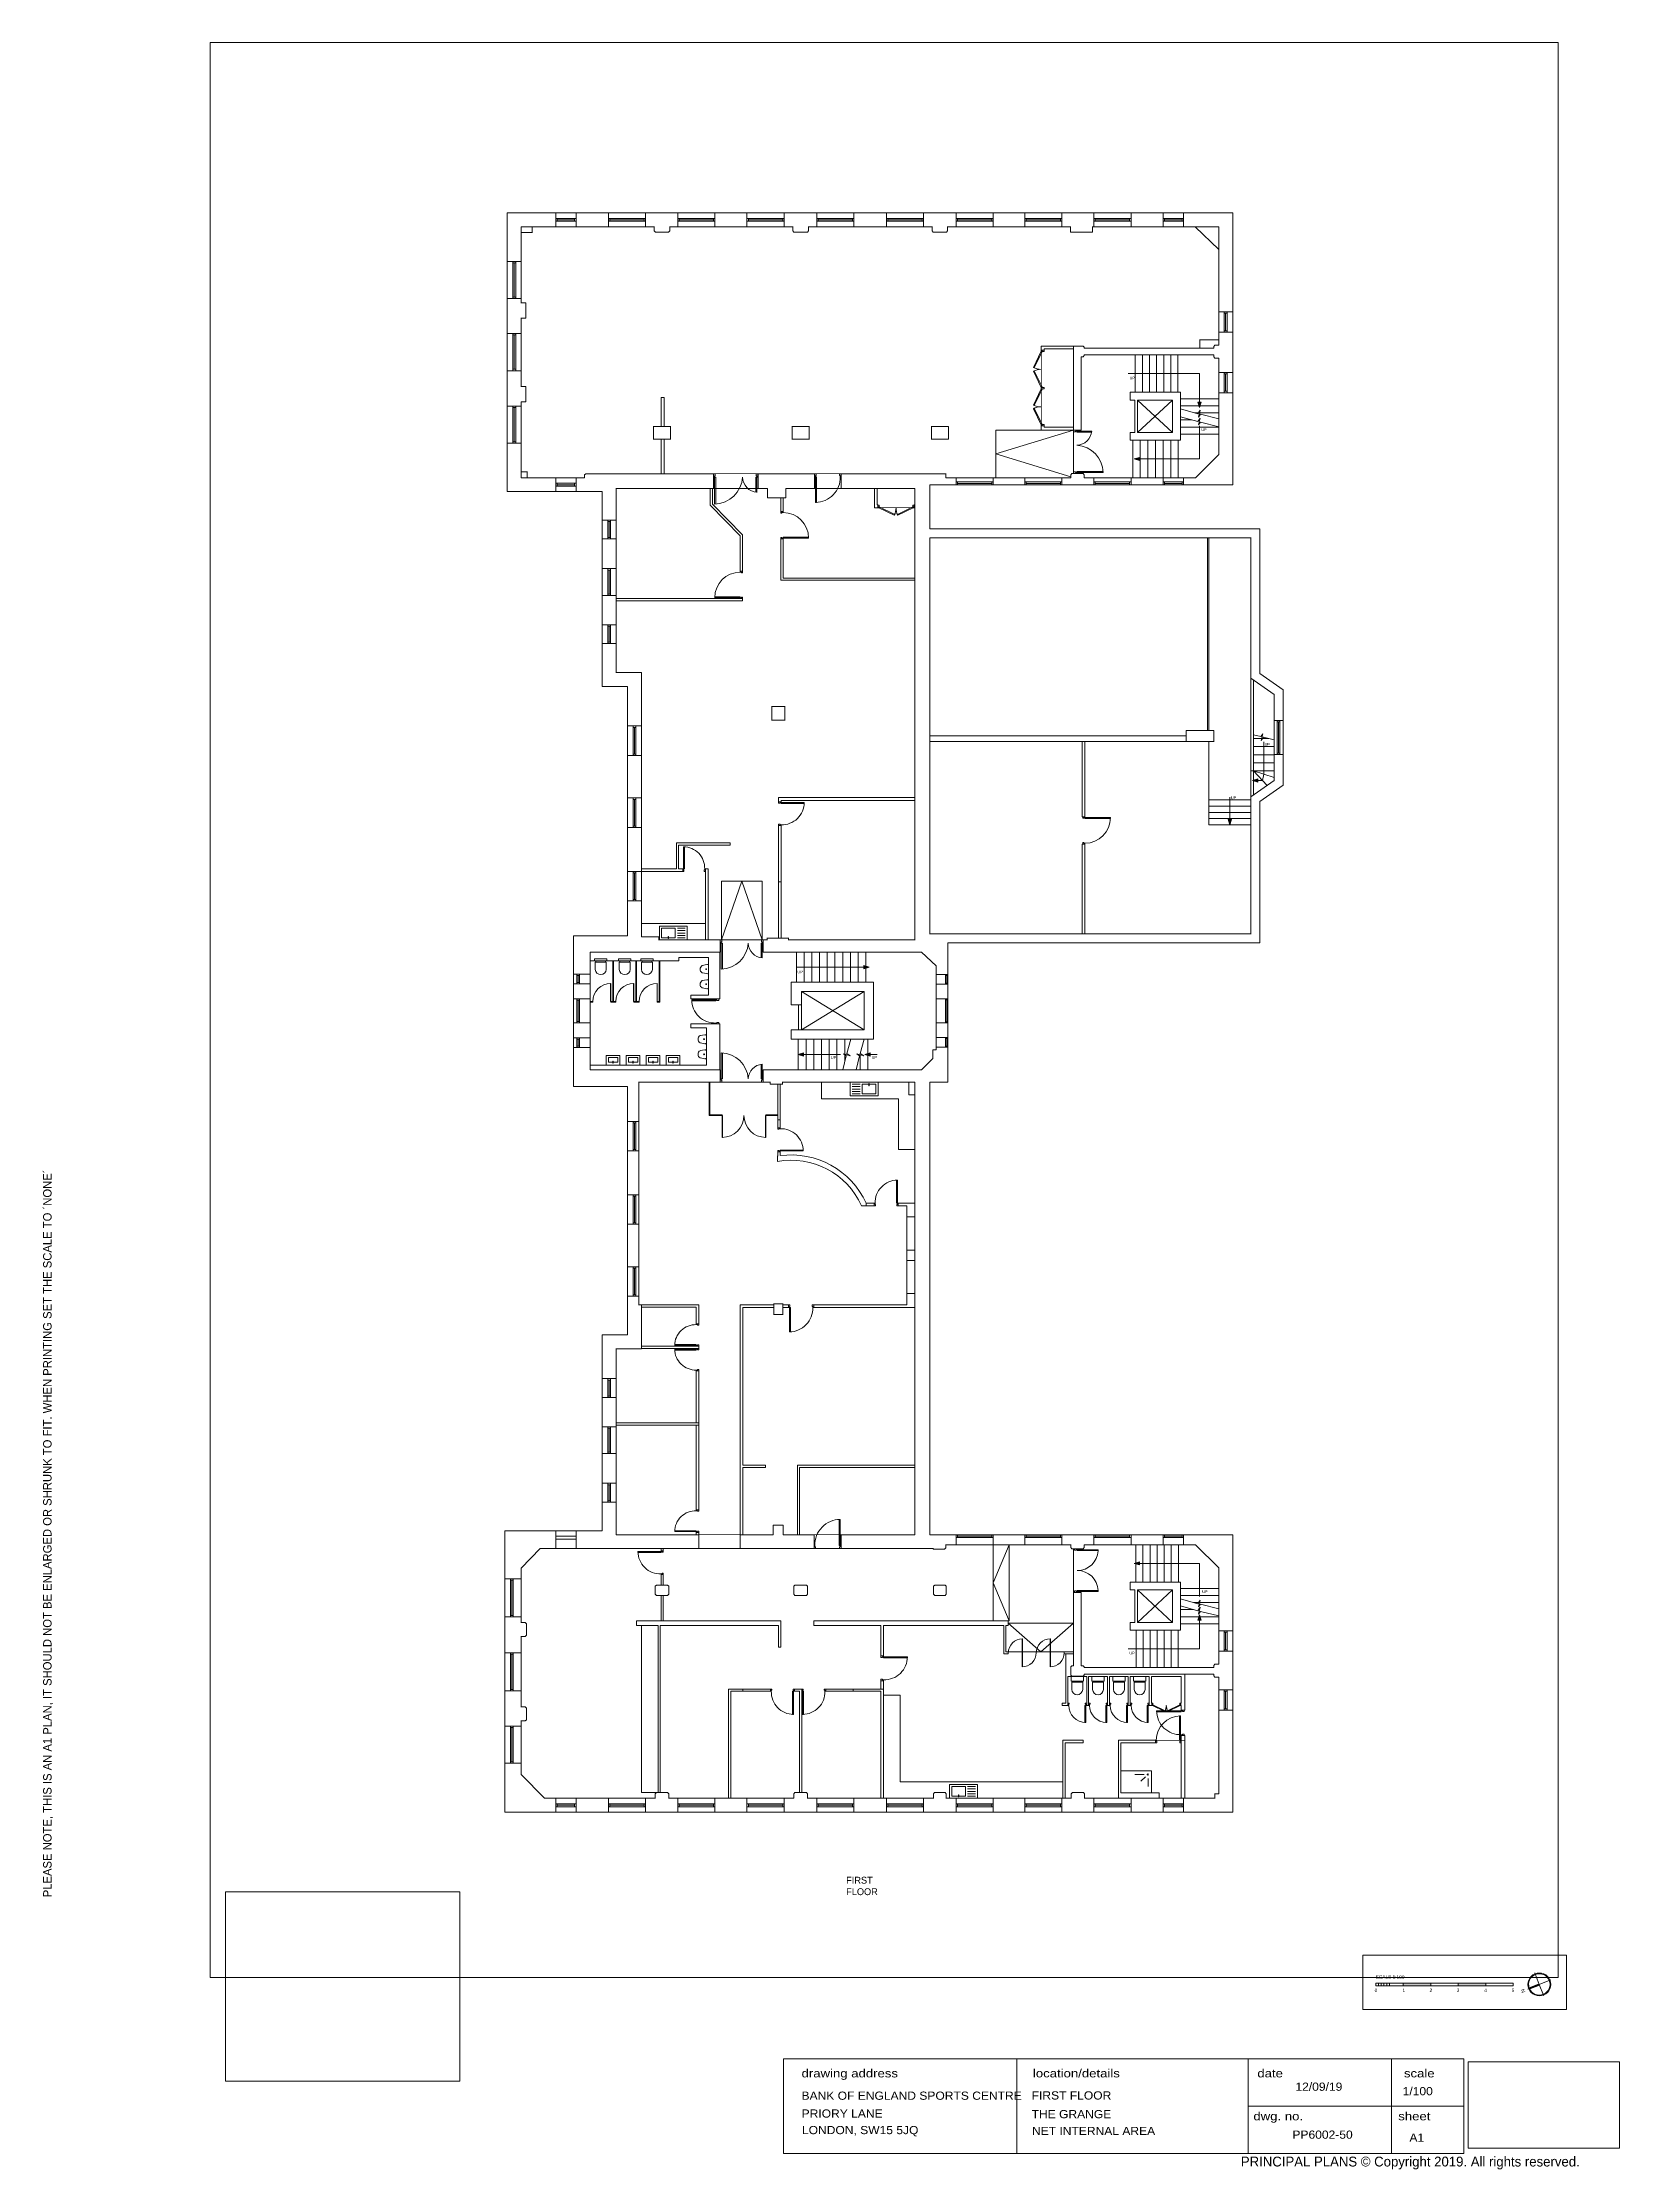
# Paper-space layout '50' of a CAD drawing. Header units: millimetres. Extents: x 32 to 605, y 29 to 802.
# The model-space entities are those that its viewports show. They can reach past a viewport. Long polylines and large blocks are cut down to what shows.
import ezdxf

# ---------------------------------------------------------------- set-up
doc = ezdxf.new("R2010")
doc.units = ezdxf.units.MM
for name, color, linetype, lineweight in [('BLOCKS', 8, 'Continuous', 15), ('NIA', 30, 'Continuous', 15), ('Partitions', 155, 'Continuous', 15), ('principalplans', 7, 'Continuous', 15), ('Stairs', 8, 'Continuous', 15), ('WALLS', 7, 'Continuous', 15)]:
    doc.layers.add(name, color=color, linetype=linetype, lineweight=lineweight)
doc.layers.add('Vport', color=7, linetype='Continuous', lineweight=15, true_color=0x8e84b7, plot=False)
doc.layers.add('Whatch', color=7, linetype='Continuous', lineweight=15, true_color=0xa8a8a8)
doc.styles.add('Century Gothic', font='GOTHIC.TTF')

psp = doc.layouts.new('50')

# ---------------------------------------------------------------- texts
at = {"layer": 'principalplans', "style": 'Century Gothic'}
psp.add_text('PRINCIPAL PLANS © Copyright 2019. All rights reserved. ', height=3.5795, dxfattribs=at).set_placement((467.8, 30.04))
at = {"layer": 'principalplans', "insert": (32.23, 127.94), "char_height": 3.06, "width": 389.5699, "attachment_point": 1, "rotation": 90, "style": 'Century Gothic'}
psp.add_mtext('PLEASE NOTE, THIS IS AN A1 PLAN, IT SHOULD NOT BE ENLARGED OR SHRUNK TO FIT. WHEN PRINTING SET THE SCALE TO ´NONE´', dxfattribs=at)

msp = doc.modelspace()

# ---------------------------------------------------------------- texts
at = {"layer": 'principalplans', "char_height": 125, "attachment_point": 1, "style": 'Century Gothic'}
for s, insert, width in [('{\\fCentury Gothic|b0|i0|c0|p34;SCALE 1:100}', (79040, -68543), 1632.34), ('{\\fCentury Gothic|b0|i0|c0|p34;0}', (79000, -69024), 1370), ('{\\fCentury Gothic|b0|i0|c0|p34;1}', (80016, -69024), 1370), ('{\\fCentury Gothic|b0|i0|c0|p34;2}', (80999, -69024), 1370), ('{\\fCentury Gothic|b0|i0|c0|p34;3}', (81986, -69024), 1370), ('{\\fCentury Gothic|b0|i0|c0|p34;4}', (82986, -69024), 1370), ('{\\fCentury Gothic|b0|i0|c0|p34;5}', (83986, -69024), 1370)]:
    msp.add_mtext(s, dxfattribs=dict(at, insert=insert, width=width))
at = {"layer": 'Stairs', "char_height": 100, "width": 1430, "attachment_point": 1, "style": 'Century Gothic'}
for insert in [(919376, 25020), (921986, 23136), (924291, 11693), (923059, 9753), (907298, 3421), (908511, 309), (909998, 309), (922017, -19117), (919370, -21349)]:
    msp.add_mtext('UP', dxfattribs=dict(at, insert=insert))
at = {"layer": 'WALLS', "insert": (909069, -29534), "char_height": 250, "width": 1910, "attachment_point": 1, "style": 'Century Gothic'}
msp.add_mtext('FIRST\\PFLOOR', dxfattribs=at)

# ---------------------------------------------------------------- blocks, each defined once
blk = doc.blocks.new('information dox')
at = {"layer": 'WALLS'}
for p, q in [((37.05, 0), (37.05, -15)), ((73.79, 0), (73.79, -15)), ((96.53, 0), (96.53, -15)), ((73.79, -7.49), (108.03, -7.49))]:
    blk.add_line(p, q, dxfattribs=at)
blk.add_lwpolyline([(108.03, 0), (0, 0), (0, -15), (108.03, -15)], close=True, dxfattribs=at)
at = {"layer": 'WALLS', "char_height": 1.3, "width": 19.2507, "attachment_point": 1, "style": 'Century Gothic'}
for s, insert in [('{\\W1.2;drawing address}', (2.88, -1.64)), ('{\\W1.2;location/details}', (39.61, -1.64)), ('{\\W1.2;date}', (75.24, -1.64)), ('{\\W1.2;scale}', (98.51, -1.64)), ('{\\W1.2;dwg. no.}', (74.61, -8.45)), ('{\\W1.2;sheet}', (97.61, -8.45))]:
    blk.add_mtext(s, dxfattribs=dict(at, insert=insert))
at = {"layer": 'WALLS', "style": 'Century Gothic', "width": 1.2}
for tag, p in [('ADDRESS1', (2.88, -6.49)), ('LOCATION1', (39.41, -6.45)), ('DATE', (81.29, -5.07)), ('SCALE', (98.31, -5.78)), ('ADDRESS2', (2.89, -9.33)), ('LOCATION2', (39.4, -9.42)), ('ADDRESS3', (2.94, -11.95)), ('LOCATION3', (39.46, -12.09)), ('JOBNUM', (80.81, -12.68)), ('SIZE', (99.38, -13.15))]:
    blk.add_attdef(tag, p, '', height=1.3, dxfattribs=at)
blk = doc.blocks.new('NORTH100')
at = {"layer": 'WALLS'}
h = blk.add_hatch(color=256, dxfattribs=at)
h.dxf.hatch_style = 1
h.paths.add_polyline_path([(84968, -53269), (84991, -53269), (85013, -53269), (85013, -52856, 0.026765), (84968, -52856)])
at = {"layer": 'principalplans'}
for p, q in [((84577, -53269), (84991, -53269)), ((84968, -52856), (84968, -53269)), ((84991, -53682), (84991, -53269)), ((85404, -53269), (84991, -53269)), ((85013, -52856), (85013, -53269))]:
    blk.add_line(p, q, dxfattribs=at)
blk.add_circle((84991, -53269), 414, dxfattribs=at)
blk.add_arc((84991, -53269), 389, 91.57689, 88.42311, dxfattribs=at)
at = {"layer": 'WALLS'}
for p, q in [((84577, -53269), (84539, -53269)), ((84991, -52855), (84991, -52817)), ((85404, -53269), (85442, -53269)), ((84991, -53682), (84991, -53720))]:
    blk.add_line(p, q, dxfattribs=at)
at = {"layer": 'principalplans', "insert": (84928, -52565), "char_height": 133.97, "width": 1749.52, "attachment_point": 1, "style": 'Century Gothic'}
blk.add_mtext('{\\fCentury Gothic|b0|i0|c0|p34;N}', dxfattribs=at)
blk = doc.blocks.new('DOOR 1210')
at = {"layer": 'BLOCKS'}
for p, q in [((523, -547), (523, 233)), ((557, 233), (557, -547)), ((-703, -647), (-703, -547)), ((-673, -547), (-703, -547)), ((-673, -107), (-673, -547)), ((-639, -547), (-673, -547)), ((-673, -588), (-673, -547)), ((-653, -588), (-673, -588)), ((-653, -647), (-653, -588)), ((-639, -547), (-639, -111)), ((523, -547), (557, -547)), ((537, -588), (557, -588)), ((537, -647), (537, -588)), ((557, -588), (557, -547)), ((557, -588), (557, -547)), ((557, -547), (587, -547)), ((587, -647), (587, -547)), ((-653, -647), (-703, -647)), ((537, -647), (587, -647))]:
    blk.add_line(p, q, dxfattribs=at)
for centre, radius, start, end in [((580, -605), 838, 91.58641, 176.06341), ((-708, -559), 453, 1.49223, 85.52077)]:
    blk.add_arc(centre, radius, start, end, dxfattribs=at)
blk = doc.blocks.new('DOOR 840')
at = {"layer": 'BLOCKS'}
for p, q in [((-582, 249), (-582, -591)), ((-582, -591), (-582, 249)), ((-548, 249), (-582, 249)), ((-548, -591), (-548, 248)), ((-612, -691), (-612, -591)), ((-582, -591), (-612, -591)), ((-562, -691), (-612, -691)), ((-548, -591), (-582, -591)), ((-582, -632), (-582, -591)), ((-562, -632), (-582, -632)), ((-562, -691), (-562, -632)), ((208, -632), (228, -632)), ((208, -691), (208, -632)), ((208, -691), (258, -691)), ((228, -632), (228, -591)), ((228, -591), (258, -591)), ((258, -691), (258, -591))]:
    blk.add_line(p, q, dxfattribs=at)
blk.add_arc((-586, -565), 814, 358.15749, 89.75925, dxfattribs=at)
blk = doc.blocks.new('80')
at = {"layer": 'BLOCKS'}
for p, q in [((1213075, -221229), (1213362, -220638)), ((1213393, -220653), (1213106, -221245)), ((1213362, -220638), (1213362, -220603)), ((1213362, -220603), (1213462, -220603)), ((1213362, -220638), (1213402, -220638)), ((1213362, -220638), (1213393, -220653)), ((1213402, -220638), (1213402, -220653)), ((1213402, -220653), (1213462, -220653)), ((1213462, -220603), (1213462, -220653)), ((1213106, -221245), (1213075, -221229)), ((1213106, -221346), (1213075, -221361)), ((1213075, -221361), (1213362, -221953)), ((1213393, -221937), (1213106, -221346)), ((1213362, -221953), (1213393, -221937)), ((1213362, -221953), (1213462, -221953)), ((1213362, -221953), (1213362, -222003)), ((1213462, -221953), (1213462, -222003)), ((1213075, -222594), (1213362, -222003)), ((1213106, -222610), (1213075, -222594)), ((1213106, -222711), (1213075, -222726)), ((1213075, -222726), (1213362, -223318)), ((1213393, -222018), (1213106, -222610)), ((1213393, -223302), (1213106, -222711)), ((1213362, -222003), (1213462, -222003)), ((1213362, -222003), (1213393, -222018)), ((1213362, -223318), (1213393, -223302)), ((1213362, -223318), (1213362, -223353)), ((1213362, -223318), (1213402, -223318)), ((1213362, -223353), (1213462, -223353)), ((1213402, -223303), (1213462, -223303)), ((1213402, -223318), (1213402, -223303)), ((1213462, -223353), (1213462, -223303))]:
    blk.add_line(p, q, dxfattribs=at)
for centre, start, end in [((1213362, -220638), 244.11852, 270), ((1213362, -221953), 90, 115.88148), ((1213362, -222003), 244.11852, 270), ((1213362, -223318), 90, 115.88148)]:
    blk.add_arc(centre, 658, start, end, dxfattribs=at)
blk = doc.blocks.new('85')
at = {"layer": 'BLOCKS'}
for p, q in [((1414084, -303271), (1414084, -303220)), ((1414084, -303220), (1414164, -303220)), ((1414084, -303271), (1414122, -303271)), ((1414122, -303250), (1414164, -303250)), ((1414122, -303271), (1414122, -303250)), ((1414164, -303250), (1414164, -303220)), ((1414084, -304159), (1414084, -304211)), ((1414084, -304159), (1414122, -304159)), ((1414084, -304211), (1414164, -304211)), ((1414122, -304159), (1414122, -304180)), ((1414122, -304180), (1414164, -304180)), ((1414164, -304144), (1415093, -304144)), ((1414164, -304144), (1414164, -304180)), ((1415093, -304180), (1414164, -304180)), ((1414164, -304180), (1414164, -304211)), ((1414164, -304180), (1415093, -304180)), ((1415093, -304180), (1415093, -304144))]:
    blk.add_line(p, q, dxfattribs=at)
blk.add_arc((1414164, -304180), 929, 0, 90, dxfattribs=at)
blk = doc.blocks.new('81')
at = {"layer": 'BLOCKS'}
for p, q in [((1210617, -229223), (1210667, -229223)), ((1210617, -229323), (1210617, -229223)), ((1210652, -229323), (1210617, -229323)), ((1210652, -229283), (1210667, -229283)), ((1210652, -229323), (1210652, -229283)), ((1210652, -229323), (1210668, -229291)), ((1211244, -229610), (1210652, -229323)), ((1210667, -229283), (1210667, -229223)), ((1210668, -229291), (1211259, -229578)), ((1211259, -229578), (1211244, -229610)), ((1211952, -229291), (1211361, -229578)), ((1211361, -229578), (1211376, -229610)), ((1211376, -229610), (1211967, -229323)), ((1212002, -229223), (1211952, -229223)), ((1211952, -229283), (1211952, -229223)), ((1211967, -229283), (1211952, -229283)), ((1211967, -229323), (1211952, -229291)), ((1211967, -229323), (1211967, -229283)), ((1211967, -229323), (1212002, -229323)), ((1212002, -229323), (1212002, -229223))]:
    blk.add_line(p, q, dxfattribs=at)
for centre, start, end in [((1210652, -229323), 334.11852, 0), ((1211967, -229323), 180, 205.88148)]:
    blk.add_arc(centre, 658, start, end, dxfattribs=at)
blk = doc.blocks.new('sink kitchenette')
at = {"layer": 'BLOCKS'}
for p, q in [((38392, 131337), (39402, 131337)), ((38392, 130837), (38392, 131337)), ((39402, 130837), (38392, 130837)), ((38467, 131262), (38752, 131262)), ((38467, 131177), (38752, 131177)), ((38467, 131087), (38752, 131087)), ((38467, 130997), (38752, 130997)), ((38752, 130912), (38467, 130912)), ((39327, 131262), (38827, 131262)), ((38827, 131262), (38827, 130912)), ((38827, 130912), (39069, 130912)), ((39069, 130890), (39069, 130967)), ((39084, 130967), (39069, 130967)), ((39069, 130890), (39084, 130890)), ((39084, 130890), (39084, 130967)), ((39084, 130912), (39327, 130912)), ((39327, 130912), (39327, 131262)), ((39402, 131337), (39402, 130837))]:
    blk.add_line(p, q, dxfattribs=at)
blk = doc.blocks.new('33')
at = {"layer": 'BLOCKS'}
for p, q in [((524987, 33196), (524987, 32535)), ((524997, 33196), (524987, 33196)), ((524997, 33196), (524997, 32535)), ((524987, 32535), (524997, 32535))]:
    blk.add_line(p, q, dxfattribs=at)
blk.add_arc((524997, 32535), 661, 90, 180, dxfattribs=at)
blk = doc.blocks.new('86')
at = {"layer": 'BLOCKS'}
for p, q in [((1410326, -319863), (1410326, -319782)), ((1410326, -319782), (1410776, -319782)), ((1410776, -319863), (1410326, -319863)), ((1410351, -320172), (1410351, -319903)), ((1410351, -319903), (1410376, -319903)), ((1410376, -319863), (1410376, -319903)), ((1410376, -319903), (1410726, -319903)), ((1410726, -319903), (1410726, -319863)), ((1410751, -319903), (1410726, -319903)), ((1410751, -319903), (1410751, -320172)), ((1410776, -319782), (1410776, -319863))]:
    blk.add_line(p, q, dxfattribs=at)
blk.add_arc((1410551, -320158), 200, 183.80419, 356.19581, dxfattribs=at)
blk = doc.blocks.new('sink wc')
at = {"layer": 'BLOCKS'}
for p, q in [((36043, 129595), (36543, 129595)), ((36043, 129245), (36043, 129595)), ((36543, 129245), (36043, 129245)), ((36123, 129495), (36285, 129495)), ((36123, 129325), (36123, 129495)), ((36463, 129325), (36123, 129325)), ((36285, 129525), (36285, 129448)), ((36285, 129525), (36300, 129525)), ((36300, 129448), (36285, 129448)), ((36300, 129525), (36300, 129448)), ((36300, 129495), (36463, 129495)), ((36463, 129495), (36463, 129325)), ((36543, 129595), (36543, 129245))]:
    blk.add_line(p, q, dxfattribs=at)
blk = doc.blocks.new('bide')
at = {"layer": 'BLOCKS'}
for p, q in [((114921, 102425), (114921, 102193)), ((114984, 102473), (115151, 102442)), ((114984, 102145), (115152, 102177))]:
    blk.add_line(p, q, dxfattribs=at)
blk.add_circle((115011, 102309), 15, dxfattribs=at)
for centre, radius, start, end in [((114971, 102425), 50, 74.0546, 180), ((114971, 102193), 50, 180, 285.9454), ((115082, 102309), 149, 298.00584, 62.56609)]:
    blk.add_arc(centre, radius, start, end, dxfattribs=at)
blk = doc.blocks.new('87')
at = {"layer": 'BLOCKS'}
for p, q in [((1418384, -327528), (1418418, -327528)), ((1418384, -328368), (1418384, -327529)), ((1418418, -327528), (1418418, -328368)), ((1418418, -328368), (1418418, -327528)), ((1417578, -328461), (1417578, -328368)), ((1417608, -328368), (1417578, -328368)), ((1417628, -328461), (1417578, -328461)), ((1417608, -328409), (1417608, -328368)), ((1417628, -328409), (1417608, -328409)), ((1417628, -328461), (1417628, -328409)), ((1418384, -328368), (1418418, -328368)), ((1418398, -328409), (1418418, -328409)), ((1418398, -328461), (1418398, -328409)), ((1418398, -328461), (1418448, -328461)), ((1418418, -328409), (1418418, -328368)), ((1418418, -328368), (1418448, -328368)), ((1418448, -328461), (1418448, -328368))]:
    blk.add_line(p, q, dxfattribs=at)
blk.add_arc((1418422, -328342), 814, 90.24075, 181.84251, dxfattribs=at)
blk = doc.blocks.new('88')
at = {"layer": 'BLOCKS'}
for p, q in [((1413976, -325677), (1413976, -325627)), ((1413976, -325627), (1414056, -325627)), ((1413976, -325677), (1414015, -325677)), ((1414015, -325657), (1414056, -325657)), ((1414015, -325677), (1414015, -325657)), ((1414056, -325657), (1414056, -325627)), ((1413976, -326447), (1413976, -326497)), ((1413976, -326447), (1414015, -326447)), ((1413976, -326497), (1414056, -326497)), ((1414015, -326447), (1414015, -326467)), ((1414015, -326467), (1414056, -326467)), ((1414056, -326432), (1414895, -326432)), ((1414056, -326432), (1414056, -326467)), ((1414896, -326467), (1414056, -326467)), ((1414056, -326467), (1414056, -326497)), ((1414056, -326467), (1414896, -326467)), ((1414896, -326432), (1414896, -326467))]:
    blk.add_line(p, q, dxfattribs=at)
blk.add_arc((1414083, -326470), 814, 0.24075, 91.84251, dxfattribs=at)
blk = doc.blocks.new('89')
at = {"layer": 'BLOCKS'}
for p, q in [((1424570, -346542), (1424518, -346542)), ((1424518, -346542), (1424518, -346627)), ((1424549, -346627), (1424518, -346627)), ((1424549, -346585), (1424549, -346627)), ((1424570, -346585), (1424549, -346585)), ((1424570, -346542), (1424570, -346585)), ((1425139, -346627), (1425139, -347253)), ((1425139, -346627), (1425175, -346627)), ((1425175, -347253), (1425139, -347253)), ((1425154, -346542), (1425205, -346542)), ((1425154, -346542), (1425154, -346585)), ((1425154, -346585), (1425175, -346585)), ((1425175, -346585), (1425175, -346627)), ((1425175, -347253), (1425175, -346627)), ((1425175, -346627), (1425205, -346627)), ((1425205, -346542), (1425205, -346627))]:
    blk.add_line(p, q, dxfattribs=at)
blk.add_arc((1425175, -346627), 625, 180, 270, dxfattribs=at)
blk = doc.blocks.new('wc')
at = {"layer": 'BLOCKS'}
for p, q in [((36874, 129352), (36874, 129084)), ((37274, 129084), (37274, 129352)), ((37299, 129044), (36849, 129044)), ((36849, 129044), (36849, 128881)), ((36849, 128881), (37299, 128881)), ((36874, 129084), (36899, 129084)), ((36899, 129044), (36899, 129084)), ((36899, 129084), (37249, 129084)), ((37249, 129084), (37249, 129044)), ((37274, 129084), (37249, 129084)), ((37299, 128881), (37299, 129044))]:
    blk.add_line(p, q, dxfattribs=at)
blk.add_arc((37074, 129339), 200, 3.80419, 176.19581, dxfattribs=at)
blk = doc.blocks.new('door')
at = {"layer": 'BLOCKS'}
for p, q in [((0, 450), (0, -450)), ((0, 450), (34, 450)), ((0, -450), (0, 450)), ((34, -450), (34, 450)), ((-30, -550), (-30, -450)), ((0, -450), (-30, -450)), ((20, -550), (-30, -550)), ((34, -450), (0, -450)), ((0, -491), (0, -450)), ((20, -491), (0, -491)), ((20, -550), (20, -491)), ((880, -491), (900, -491)), ((880, -550), (880, -491)), ((880, -550), (930, -550)), ((900, -491), (900, -450)), ((900, -450), (930, -450)), ((930, -550), (930, -450))]:
    blk.add_line(p, q, dxfattribs=at)
blk.add_arc((0, -450), 900, 0, 90, dxfattribs=at)
blk = doc.blocks.new('DOOR 900')
at = {"layer": 'Whatch'}
blk.add_blockref('door', (-825, 91), dxfattribs=at)
blk = doc.blocks.new('90')
at = {"layer": 'BLOCKS'}
for p, q in [((1426953, -349139), (1427290, -349139)), ((1427340, -349225), (1427179, -349384)), ((1427440, -349280), (1427440, -349580))]:
    blk.add_line(p, q, dxfattribs=at)
blk.add_lwpolyline([(1426447, -349804), (1427562, -349804), (1427562, -349004), (1426447, -349004)], close=True, dxfattribs=at)
blk.add_circle((1427425, -349141), 21.5, dxfattribs=at)
blk = doc.blocks.new('DOUBLE DOOR')
at = {"layer": 'BLOCKS'}
for p, q in [((-1520, -760), (-1555, -760)), ((-1555, -760), (-1555, -860)), ((-1520, -760), (-1520, -800)), ((0, -760), (35, -760)), ((0, -760), (0, -800)), ((35, -760), (35, -860)), ((-1555, -860), (-1505, -860)), ((-1520, -800), (-1505, -800)), ((-1505, -800), (-1505, -860)), ((-15, -800), (-15, -860)), ((0, -800), (-15, -800)), ((35, -860), (-15, -860))]:
    blk.add_line(p, q, dxfattribs=at)
for points in [[(-1485, -760), (-1485, 0), (-1520, 0), (-1520, -760)], [(-35, -760), (-35, 0), (0, 0), (0, -760)]]:
    blk.add_lwpolyline(points, close=True, dxfattribs=at)
for centre, start, end in [((-1521, -761), 0.04394, 87.25575), ((1, -761), 92.74425, 179.95606)]:
    blk.add_arc(centre, 761, start, end, dxfattribs=at)

# ---------------------------------------------------------------- hatches: boundary and pattern name
at = {"layer": 'Stairs'}
for points in [[(921978, 24088), (921862, 24088), (921921, 23895)], [(919731, 21965), (919731, 22081), (919539, 22022)], [(923844, 10333), (924036, 10276), (924036, 10392)], [(923022, 8716), (923079, 8909), (922963, 8909)], [(909713, 3598), (909713, 3482), (909906, 3541)], [(907522, 306), (907522, 422), (907329, 363)], [(909936, 306), (909936, 422), (909744, 363)], [(919731, -18079), (919731, -18195), (919539, -18136)], [(921978, -20202), (921862, -20202), (921921, -20009)]]:
    msp.add_hatch(color=256, dxfattribs=at).paths.add_polyline_path(points)
at = {"layer": 'WALLS'}
h = msp.add_hatch(color=256, dxfattribs=at)
h.dxf.hatch_style = 1
h.paths.add_polyline_path([(81040, -68924), (81040, -68824), (80040, -68824), (80040, -68924)])
h.paths.add_polyline_path([(82040, -68824), (82040, -68924), (83040, -68924), (83040, -68824)])

# ---------------------------------------------------------------- linework, layer by layer
at = {"layer": 'BLOCKS'}
for p, q in [((898506, 30772), (899245, 30772)), ((898506, 30668), (899245, 30668)), ((898506, 30466), (899245, 30466)), ((898557, 30668), (898557, 30772)), ((898557, 30721), (899195, 30721)), ((899195, 30668), (899195, 30772)), ((900425, 30772), (901775, 30772)), ((900425, 30668), (901775, 30668)), ((900425, 30466), (901775, 30466)), ((900476, 30668), (900476, 30772)), ((900476, 30721), (901725, 30721)), ((901725, 30668), (901725, 30772)), ((902945, 30772), (904295, 30772)), ((902945, 30668), (904295, 30668)), ((902945, 30466), (904295, 30466)), ((902995, 30668), (902995, 30772)), ((902995, 30721), (904244, 30721)), ((904244, 30668), (904244, 30772)), ((905462, 30772), (906812, 30772)), ((905462, 30668), (906812, 30668)), ((905462, 30466), (906812, 30466)), ((905513, 30668), (905513, 30772)), ((905513, 30721), (906762, 30721)), ((906762, 30668), (906762, 30772)), ((907998, 30772), (909348, 30772)), ((907998, 30668), (909348, 30668)), ((907998, 30466), (909348, 30466)), ((908049, 30668), (908049, 30772)), ((908049, 30721), (909298, 30721)), ((909298, 30668), (909298, 30772)), ((910534, 30772), (911884, 30772)), ((910534, 30668), (911884, 30668)), ((910534, 30466), (911884, 30466)), ((910585, 30668), (910585, 30772)), ((910585, 30721), (911834, 30721)), ((911834, 30668), (911834, 30772)), ((913068, 30772), (914418, 30772)), ((913068, 30668), (914418, 30668)), ((913068, 30466), (914418, 30466)), ((913119, 30668), (913119, 30772)), ((913119, 30721), (914368, 30721)), ((914368, 30668), (914368, 30772)), ((915565, 30772), (916915, 30772)), ((915565, 30668), (916915, 30668)), ((915565, 30466), (916915, 30466)), ((915615, 30668), (915615, 30772)), ((915615, 30721), (916864, 30721)), ((916864, 30668), (916864, 30772)), ((918078, 30772), (919428, 30772)), ((918078, 30668), (919428, 30668)), ((918078, 30466), (919428, 30466)), ((918128, 30668), (918128, 30772)), ((918128, 30721), (919377, 30721)), ((919377, 30668), (919377, 30772)), ((920596, 30772), (921335, 30772)), ((920596, 30668), (921335, 30668)), ((920596, 30466), (921335, 30466)), ((920647, 30668), (920647, 30772)), ((920647, 30721), (921285, 30721)), ((921285, 30668), (921285, 30772)), ((896946, 27853), (896946, 29203)), ((896946, 29153), (897050, 29153)), ((896999, 27904), (896999, 29153)), ((897050, 27853), (897050, 29203)), ((897252, 27853), (897252, 29203)), ((896946, 27904), (897050, 27904)), ((922617, 27376), (922617, 26637)), ((922820, 27376), (922820, 26637)), ((922820, 27323), (922923, 27323)), ((922870, 27323), (922870, 26687)), ((922923, 27376), (922923, 26637)), ((896946, 25233), (896946, 26583)), ((896946, 26532), (897050, 26532)), ((896999, 25283), (896999, 26532)), ((897050, 25233), (897050, 26583)), ((897252, 25233), (897252, 26583)), ((922820, 26687), (922923, 26687)), ((896946, 25283), (897050, 25283)), ((922617, 24433), (922617, 25172)), ((922820, 24433), (922820, 25172)), ((922820, 25121), (922923, 25121)), ((922870, 24485), (922870, 25121)), ((922923, 24433), (922923, 25172)), ((902347, 23207), (902347, 24256)), ((902347, 24256), (902450, 24256)), ((902450, 23207), (902450, 24256)), ((922820, 24485), (922923, 24485)), ((896946, 22596), (896946, 23946)), ((896946, 23895), (897050, 23895)), ((896999, 22646), (896999, 23895)), ((897050, 22596), (897050, 23946)), ((897252, 22596), (897252, 23946)), ((896946, 22646), (897050, 22646)), ((902347, 21486), (902347, 22738)), ((902450, 21486), (902450, 22738)), ((898506, 21342), (899245, 21342)), ((898506, 21140), (899245, 21140)), ((898506, 21037), (899245, 21037)), ((898557, 21140), (898557, 21037)), ((898557, 21087), (899195, 21087)), ((899195, 21140), (899195, 21037)), ((913068, 21342), (914418, 21342)), ((913068, 21186), (914418, 21186)), ((913068, 21082), (914418, 21082)), ((913119, 21186), (913119, 21082)), ((913119, 21133), (914368, 21133)), ((914368, 21186), (914368, 21082)), ((915565, 21342), (916915, 21342)), ((915565, 21186), (916915, 21186)), ((915565, 21082), (916915, 21082)), ((915615, 21186), (915615, 21082)), ((915615, 21133), (916864, 21133)), ((916864, 21186), (916864, 21082)), ((918078, 21342), (919428, 21342)), ((918078, 21186), (919428, 21186)), ((918078, 21082), (919428, 21082)), ((918128, 21186), (918128, 21082)), ((918128, 21133), (919377, 21133)), ((919377, 21186), (919377, 21082)), ((920596, 21342), (921335, 21342)), ((920596, 21186), (921335, 21186)), ((920596, 21082), (921335, 21082)), ((920647, 21186), (920647, 21082)), ((920647, 21133), (921285, 21133)), ((921285, 21186), (921285, 21082)), ((900397, 19116), (900397, 19801)), ((900397, 19750), (900501, 19750)), ((900450, 19167), (900450, 19750)), ((900501, 19116), (900501, 19801)), ((900703, 19116), (900703, 19801)), ((900397, 19167), (900501, 19167)), ((900397, 17062), (900397, 18036)), ((900397, 17985), (900501, 17985)), ((900450, 17112), (900450, 17985)), ((900501, 17062), (900501, 18036)), ((900703, 17062), (900703, 18036)), ((900397, 17112), (900501, 17112)), ((900703, 16947), (905297, 16947)), ((900703, 16867), (905297, 16867)), ((905297, 16867), (905297, 16947)), ((900397, 15310), (900397, 15995)), ((900397, 15944), (900501, 15944)), ((900450, 15360), (900450, 15944)), ((900501, 15310), (900501, 15995)), ((900703, 15310), (900703, 15995)), ((900397, 15360), (900501, 15360)), ((924630, 12509), (924630, 11278)), ((924745, 11278), (924745, 12509)), ((924745, 12459), (924845, 12459)), ((924795, 11328), (924795, 12459)), ((924845, 11278), (924845, 12509)), ((901320, 11244), (901320, 12314)), ((901320, 12263), (901424, 12263)), ((901371, 11294), (901371, 12263)), ((901424, 11244), (901424, 12314)), ((901626, 11244), (901626, 12314)), ((901320, 11294), (901424, 11294)), ((924745, 11328), (924845, 11328)), ((901320, 8625), (901320, 9695)), ((901320, 9644), (901424, 9644)), ((901371, 8675), (901371, 9644)), ((901424, 8625), (901424, 9695)), ((901626, 8625), (901626, 9695)), ((901320, 8675), (901424, 8675)), ((901320, 5954), (901320, 7024)), ((901320, 6973), (901424, 6973)), ((901371, 6004), (901371, 6973)), ((901424, 5954), (901424, 7024)), ((901626, 5954), (901626, 7024)), ((901320, 6004), (901424, 6004)), ((903953, 5133), (901626, 5133)), ((899276, 2931), (899276, 3284)), ((899376, 3234), (899276, 3234)), ((899326, 2981), (899326, 3234)), ((899376, 2931), (899376, 3284)), ((899760, 3284), (899760, 2931)), ((912339, 3274), (912339, 2921)), ((912686, 3274), (912686, 2921)), ((912686, 3234), (912766, 3234)), ((912726, 3234), (912726, 2961)), ((912766, 3274), (912766, 2921)), ((899376, 2981), (899276, 2981)), ((899276, 1514), (899276, 2391)), ((899376, 2341), (899276, 2341)), ((899326, 1564), (899326, 2341)), ((899376, 1514), (899376, 2391)), ((899760, 2391), (899760, 1514)), ((912339, 2391), (912339, 1514)), ((912686, 2961), (912766, 2961)), ((912686, 2391), (912686, 1514)), ((912686, 2351), (912766, 2351)), ((912726, 2351), (912726, 1554)), ((912766, 2391), (912766, 1514)), ((899376, 1564), (899276, 1564)), ((907339, 1260), (907339, 2175)), ((912686, 1554), (912766, 1554)), ((899276, 621), (899276, 974)), ((899376, 924), (899276, 924)), ((899326, 671), (899326, 924)), ((899376, 621), (899376, 974)), ((899760, 974), (899760, 621)), ((912339, 984), (912339, 631)), ((912686, 984), (912686, 631)), ((912686, 944), (912766, 944)), ((912726, 944), (912726, 671)), ((912766, 984), (912766, 631)), ((899376, 671), (899276, 671)), ((912686, 671), (912766, 671)), ((910971, -1239), (908176, -1239)), ((910971, -1239), (910971, -3089)), ((901320, -2064), (901320, -3134)), ((901320, -2114), (901424, -2114)), ((901371, -2114), (901371, -3083)), ((901424, -2064), (901424, -3134)), ((901529, -2064), (901529, -3134)), ((901320, -3083), (901424, -3083)), ((901320, -4735), (901320, -5805)), ((901320, -4785), (901424, -4785)), ((901371, -4785), (901371, -5754)), ((901424, -4735), (901424, -5805)), ((901529, -4735), (901529, -5805)), ((901320, -5754), (901424, -5754)), ((901320, -7354), (901320, -8424)), ((901320, -7404), (901424, -7404)), ((901371, -7404), (901371, -8373)), ((901424, -7354), (901424, -8424)), ((901529, -7354), (901529, -8424)), ((901320, -8373), (901424, -8373)), ((900397, -11420), (900397, -12105)), ((900397, -11470), (900501, -11470)), ((900450, -11470), (900450, -12054)), ((900501, -11420), (900501, -12105)), ((900703, -11420), (900703, -12105)), ((900397, -12054), (900501, -12054)), ((900397, -13172), (900397, -14146)), ((900397, -13222), (900501, -13222)), ((900450, -13222), (900450, -14095)), ((900501, -13172), (900501, -14146)), ((900703, -13172), (900703, -14146)), ((900397, -14095), (900501, -14095)), ((900397, -15226), (900397, -15911)), ((900397, -15277), (900501, -15277)), ((900450, -15277), (900450, -15860)), ((900501, -15226), (900501, -15911)), ((900703, -15226), (900703, -15911)), ((900397, -15860), (900501, -15860)), ((898506, -17595), (898506, -16950)), ((899245, -17595), (899245, -16950)), ((913068, -17097), (914418, -17097)), ((913068, -17201), (914418, -17201)), ((913068, -17458), (914418, -17458)), ((913119, -17201), (913119, -17097)), ((913119, -17148), (914368, -17148)), ((914368, -17201), (914368, -17097)), ((915565, -17097), (916915, -17097)), ((915565, -17201), (916915, -17201)), ((915565, -17458), (916915, -17458)), ((915615, -17201), (915615, -17097)), ((915615, -17148), (916864, -17148)), ((916864, -17201), (916864, -17097)), ((918078, -17097), (919428, -17097)), ((918078, -17201), (919428, -17201)), ((918078, -17458), (919428, -17458)), ((918128, -17201), (918128, -17097)), ((918128, -17148), (919377, -17148)), ((919377, -17201), (919377, -17097)), ((920596, -17097), (921335, -17097)), ((920596, -17201), (921335, -17201)), ((920596, -17458), (921335, -17458)), ((920647, -17201), (920647, -17097)), ((920647, -17148), (921285, -17148)), ((921285, -17201), (921285, -17097)), ((902337, -18548), (902337, -18927)), ((902417, -18548), (902417, -18927)), ((896857, -18701), (896857, -20080)), ((896857, -18751), (896961, -18751)), ((896910, -18751), (896910, -20029)), ((896961, -18701), (896961, -20080)), ((897252, -18701), (897252, -20080)), ((902337, -19302), (902337, -20222)), ((902417, -19302), (902417, -20222)), ((896857, -20029), (896961, -20029)), ((901627, -20401), (901627, -26474)), ((922617, -20591), (922617, -21330)), ((922820, -20591), (922820, -21330)), ((922820, -20644), (922923, -20644)), ((922870, -20644), (922870, -21279)), ((922923, -20591), (922923, -21330)), ((896857, -22772), (896857, -21393)), ((896857, -21443), (896961, -21443)), ((896910, -22721), (896910, -21443)), ((896961, -22772), (896961, -21393)), ((897252, -22772), (897252, -21393)), ((922820, -21279), (922923, -21279)), ((896857, -22721), (896961, -22721)), ((910430, -22933), (911030, -22933)), ((911030, -22933), (911030, -26079)), ((922617, -23474), (922617, -22735)), ((922820, -23474), (922820, -22735)), ((922820, -22786), (922923, -22786)), ((922870, -23421), (922870, -22786)), ((922923, -23474), (922923, -22735)), ((922820, -23421), (922923, -23421)), ((896857, -25405), (896857, -24051)), ((896857, -24102), (896961, -24102)), ((896910, -25355), (896910, -24102)), ((896961, -25405), (896961, -24051)), ((897252, -25405), (897252, -24048)), ((896857, -25355), (896961, -25355)), ((911030, -26079), (916949, -26079)), ((898506, -26679), (899245, -26679)), ((898506, -26881), (899245, -26881)), ((898506, -26985), (899245, -26985)), ((898557, -26881), (898557, -26985)), ((898557, -26934), (899195, -26934)), ((899195, -26881), (899195, -26985)), ((900425, -26679), (901775, -26679)), ((900425, -26881), (901775, -26881)), ((900425, -26985), (901775, -26985)), ((900476, -26881), (900476, -26985)), ((900476, -26934), (901725, -26934)), ((901725, -26881), (901725, -26985)), ((902945, -26679), (904295, -26679)), ((902945, -26881), (904295, -26881)), ((902945, -26985), (904295, -26985)), ((902995, -26881), (902995, -26985)), ((902995, -26934), (904244, -26934)), ((904244, -26881), (904244, -26985)), ((905462, -26679), (906812, -26679)), ((905462, -26881), (906812, -26881)), ((905462, -26985), (906812, -26985)), ((905513, -26881), (905513, -26985)), ((905513, -26934), (906762, -26934)), ((906762, -26881), (906762, -26985)), ((907998, -26679), (909348, -26679)), ((907998, -26881), (909348, -26881)), ((907998, -26985), (909348, -26985)), ((908049, -26881), (908049, -26985)), ((908049, -26934), (909298, -26934)), ((909298, -26881), (909298, -26985)), ((910534, -26679), (911884, -26679)), ((910534, -26881), (911884, -26881)), ((910534, -26985), (911884, -26985)), ((910585, -26881), (910585, -26985)), ((910585, -26934), (911834, -26934)), ((911834, -26881), (911834, -26985)), ((913068, -26679), (914418, -26679)), ((913068, -26881), (914418, -26881)), ((913068, -26985), (914418, -26985)), ((913119, -26881), (913119, -26985)), ((913119, -26934), (914368, -26934)), ((914368, -26881), (914368, -26985)), ((915565, -26679), (916915, -26679)), ((915565, -26881), (916915, -26881)), ((915565, -26985), (916915, -26985)), ((915615, -26881), (915615, -26985)), ((915615, -26934), (916864, -26934)), ((916864, -26881), (916864, -26985)), ((918078, -26679), (919428, -26679)), ((918078, -26881), (919428, -26881)), ((918078, -26985), (919428, -26985)), ((918128, -26881), (918128, -26985)), ((918128, -26934), (919377, -26934)), ((919377, -26881), (919377, -26985)), ((920596, -26679), (921335, -26679)), ((920596, -26881), (921335, -26881)), ((920596, -26985), (921335, -26985)), ((920647, -26881), (920647, -26985)), ((920647, -26934), (921285, -26934)), ((921285, -26881), (921285, -26985))]:
    msp.add_line(p, q, dxfattribs=at)
at = {"layer": 'BLOCKS', "ltscale": 2}
for p, q in [((922210, 12143), (922210, 19160)), ((922260, 12143), (922260, 19160)), ((906604, 6642), (906604, 8689)), ((906704, 6642), (906704, 8689)), ((904091, -639), (904091, -1855)), ((904116, -639), (904116, -1830)), ((908176, -1239), (908176, -639)), ((904558, -1855), (904091, -1855)), ((904558, -1830), (904116, -1830)), ((904558, -1855), (904558, -1830)), ((905352, -1855), (905351, -1855)), ((906587, -1830), (906145, -1830)), ((906145, -1855), (906145, -1830)), ((906587, -1855), (906145, -1855)), ((906587, -2300), (906587, -2004)), ((906667, -2300), (906667, -2004)), ((910971, -3089), (911571, -3089)), ((910091, -5042), (909795, -5042)), ((910091, -5135), (909795, -5135)), ((911272, -6747), (911272, -5541)), ((911272, -7122), (911272, -8328)), ((903619, -11136), (903619, -13032)), ((903706, -11136), (903706, -13032)), ((903619, -13112), (903619, -16196)), ((903706, -13112), (903706, -16196)), ((915469, -21899), (915469, -20883)), ((915479, -20883), (915469, -20883)), ((915479, -21899), (915479, -20883)), ((916486, -21899), (916486, -20883)), ((916496, -20883), (916486, -20883)), ((916496, -21899), (916496, -20883)), ((910334, -22402), (910334, -22708)), ((910430, -22402), (910430, -22708)), ((915469, -21859), (915479, -21859)), ((916486, -21859), (916496, -21859)), ((906317, -22708), (905312, -22708)), ((905312, -22788), (906317, -22788)), ((908324, -22708), (909329, -22708)), ((909329, -22788), (908324, -22788)), ((902169, -26474), (901627, -26474))]:
    msp.add_line(p, q, dxfattribs=at)
for centre, start, end in [((915474, -21391), 89.43637, 180), ((915474, -21391), 269.43637, 359.99996), ((916491, -21391), 89.43637, 180), ((916491, -21391), 269.43637, 359.99996)]:
    msp.add_arc(centre, 508, start, end, dxfattribs=at)
at = {"layer": 'NIA', "ltscale": 2, "const_width": 30}
for points in [[(897467, 21342), (897467, 21558), (897252, 21558), (897252, 24095), (897415, 24095), (897415, 24656), (897252, 24656), (897252, 27142), (897415, 27142), (897415, 27700), (897252, 27700), (897252, 30260), (897655, 30260), (897655, 30466), (902089, 30466), (902089, 30318), (902131, 30276), (902613, 30276), (902653, 30318), (902653, 30466), (907128, 30466), (907128, 30318), (907167, 30276), (907657, 30276), (907697, 30318), (907697, 30466), (912199, 30466), (912199, 30318), (912239, 30276), (912714, 30276), (912753, 30318), (912753, 30466), (917227, 30466), (917227, 30276), (918024, 30276), (918024, 30466), (921766, 30466), (922617, 29638), (922617, 26353), (921929, 26353), (921929, 26056), (917725, 26056), (917725, 26083), (917684, 26125), (916165, 26125), (916165, 23075), (917337, 23075), (917337, 21489), (917277, 21489), (917237, 21450), (917234, 21342), (912691, 21342), (912691, 21486), (899600, 21486), (899558, 21447), (899558, 21342)], [(902063, 22738), (902063, 23207), (902681, 23207), (902681, 22738)], [(907103, 22738), (907103, 23207), (907721, 23207), (907721, 22738)], [(912167, 22738), (912167, 23207), (912786, 23207), (912786, 22738)], [(911571, 4533), (906971, 4533), (906971, 4596), (906198, 4596), (906198, 4533), (902255, 4533), (902255, 4651), (901626, 4651), (901626, 14255), (900703, 14255), (900703, 20951), (906205, 20951), (906205, 20615), (906881, 20615), (906881, 20951), (910097, 20951), (910097, 20251), (911571, 20251)], [(912109, 11748), (922444, 11748), (922444, 12143), (922260, 12143), (922260, 19160), (923784, 19160), (923784, 4751), (912109, 4751)], [(906368, 12527), (906368, 13025), (906838, 13025), (906838, 12527)], [(900703, -17096), (906409, -17096), (906409, -16753), (906778, -16753), (906778, -17096), (911571, -17096), (911571, -1095), (911347, -1095), (911347, -639), (906756, -639), (906756, -709), (906309, -709), (906309, -639), (901529, -639), (901529, -8736), (901626, -8736), (901626, -10332), (900703, -10332)], [(906436, -9090), (906436, -8698), (906770, -8698), (906770, -9090)], [(922617, -26516), (922617, -22274), (922475, -22274), (922435, -22232), (922435, -22171), (917725, -22171), (917725, -22199), (917684, -22240), (917277, -22240), (917237, -22199), (917237, -21898), (917277, -21857), (917337, -21857), (917337, -17605), (917277, -17605), (917237, -17565), (917237, -17458), (912691, -17458), (912691, -17577), (912649, -17617), (912231, -17617), (912231, -17595), (897939, -17595), (897252, -18310), (897252, -20291), (897399, -20291), (897439, -20331), (897439, -20749), (897399, -20791), (897252, -20791), (897252, -23355), (897399, -23355), (897439, -23397), (897439, -23824), (897399, -23865), (897252, -23865), (897252, -25816), (898100, -26679), (902127, -26679), (902127, -26516), (902169, -26474), (902576, -26474), (902615, -26516), (902615, -26679), (907162, -26679), (907162, -26516), (907202, -26474), (907622, -26474), (907662, -26516), (907662, -26679), (912247, -26679), (912247, -26516), (912286, -26474), (912667, -26474), (912706, -26516), (912706, -26679), (917256, -26679), (917256, -26516), (917296, -26474), (917695, -26474), (917736, -26516), (917736, -26679), (918978, -26679), (918978, -24567), (921382, -24573), (921382, -26679), (922476, -26679), (922476, -26516)], [(902127, -19262), (902127, -18968), (902169, -18927), (902576, -18927), (902615, -18968), (902615, -19262), (902576, -19302), (902169, -19302)], [(907162, -19262), (907162, -18968), (907202, -18927), (907622, -18927), (907662, -18968), (907662, -19262), (907622, -19302), (907202, -19302)], [(912247, -18968), (912288, -18927), (912665, -18927), (912706, -18968), (912706, -19262), (912665, -19302), (912288, -19302), (912247, -19260)]]:
    msp.add_lwpolyline(points, close=True, dxfattribs=at)
at = {"layer": 'Partitions'}
for p, q in [((897252, 30260), (897655, 30260)), ((897655, 30466), (897655, 30260)), ((921929, 26353), (922617, 26353)), ((921929, 26056), (921929, 26353)), ((916165, 25975), (916165, 26125)), ((917337, 26125), (916165, 26125)), ((916265, 25975), (916265, 26025)), ((917337, 26025), (916265, 26025)), ((916165, 23075), (916165, 23225)), ((916265, 23175), (916265, 23225)), ((917337, 23075), (916165, 23075)), ((917337, 23175), (916265, 23175)), ((897467, 21558), (897252, 21558)), ((897467, 21342), (897467, 21558)), ((904129, 20348), (904129, 20951)), ((904209, 20380), (904209, 20951)), ((910097, 20251), (910097, 20951)), ((910197, 20351), (910197, 20951)), ((905217, 19229), (904129, 20348)), ((905297, 19262), (904209, 20380)), ((910225, 20251), (910097, 20251)), ((910225, 20351), (910197, 20351)), ((910225, 20251), (910225, 20351)), ((911571, 20351), (911541, 20351)), ((911541, 20251), (911541, 20351)), ((911571, 20251), (911541, 20251)), ((905217, 17938), (905217, 19229)), ((905297, 17938), (905297, 19262)), ((905217, 17938), (905297, 17938)), ((898506, -17152), (899245, -17152)), ((898506, -17256), (899245, -17256)), ((902337, -17595), (902337, -17678)), ((902417, -17595), (902417, -17678)), ((901444, -20222), (901444, -20401)), ((901444, -20222), (906697, -20222)), ((901444, -20401), (902227, -20401)), ((902227, -20401), (902227, -26474)), ((902307, -20401), (902307, -26474)), ((902307, -20401), (906612, -20401)), ((906612, -21188), (906612, -20401)), ((906697, -20222), (906697, -21188)), ((907896, -20222), (914956, -20222)), ((907896, -20222), (907896, -20401)), ((907896, -20401), (910334, -20401)), ((910334, -20401), (910334, -21504)), ((910430, -20401), (910430, -21504)), ((910430, -20401), (914797, -20401)), ((914797, -20401), (914797, -21431)), ((914877, -20401), (914877, -21351)), ((914877, -20401), (914956, -20401)), ((914956, -20222), (914956, -20401)), ((906697, -21188), (906612, -21188)), ((914797, -21431), (914966, -21431)), ((914877, -21351), (914966, -21351)), ((914966, -21351), (914966, -21431)), ((916999, -21351), (917337, -21351)), ((916999, -21351), (916999, -21431)), ((916999, -21431), (917337, -21431)), ((917059, -21431), (917059, -23216)), ((917816, -22256), (917129, -22256)), ((917129, -23301), (917129, -22256)), ((917816, -23301), (917816, -22256)), ((918573, -22256), (917886, -22256)), ((917886, -23301), (917886, -22256)), ((918573, -23301), (918573, -22256)), ((919330, -22256), (918643, -22256)), ((918643, -23301), (918643, -22256)), ((919330, -23301), (919330, -22256)), ((920087, -22256), (919400, -22256)), ((919400, -23301), (919400, -22256)), ((920087, -23301), (920087, -22256)), ((921258, -22256), (920168, -22256)), ((920168, -22256), (920168, -23216)), ((921258, -22256), (921258, -23216)), ((921382, -23469), (921382, -22171)), ((904795, -22708), (904795, -26679)), ((904795, -22708), (905312, -22708)), ((904875, -22788), (904875, -26679)), ((904875, -22788), (905312, -22788)), ((905312, -22708), (905312, -22788)), ((907187, -22708), (907454, -22708)), ((907187, -22788), (907374, -22788)), ((907374, -22788), (907374, -26474)), ((907454, -22708), (907454, -26474)), ((909329, -22708), (910430, -22708)), ((909329, -22708), (909329, -22788)), ((909329, -22788), (910334, -22788)), ((910334, -22788), (910334, -26679)), ((910430, -22708), (910430, -26679)), ((917059, -23216), (916922, -23216)), ((916922, -23216), (916922, -23301)), ((916922, -23301), (917129, -23301)), ((917816, -23301), (917886, -23301)), ((918573, -23301), (918643, -23301)), ((919330, -23301), (919400, -23301)), ((920087, -23301), (920182, -23301)), ((920182, -23216), (920168, -23216)), ((920182, -23301), (920182, -23216)), ((921258, -23216), (921244, -23216)), ((921244, -23301), (921244, -23216)), ((921244, -23301), (921258, -23301)), ((921258, -23301), (921258, -23469)), ((921258, -23469), (921382, -23469)), ((916949, -24567), (917692, -24567)), ((916949, -24567), (916949, -26679)), ((917029, -24665), (917029, -26679)), ((917692, -24665), (917029, -24665)), ((917692, -24567), (917692, -24665)), ((918978, -24567), (920317, -24567)), ((918978, -24567), (918978, -26679)), ((920317, -24665), (919058, -24665)), ((919058, -24665), (919058, -26477)), ((921258, -24399), (921258, -26679)), ((921258, -24399), (921382, -24399)), ((921382, -26679), (921382, -24399)), ((920456, -26477), (919058, -26477)), ((920456, -26679), (920456, -26477))]:
    msp.add_line(p, q, dxfattribs=at)
at = {"layer": 'Partitions', "ltscale": 2}
for p, q in [((921766, 30466), (922617, 29638)), ((906695, 20615), (906695, 20107)), ((906775, 20107), (906775, 20615)), ((906775, 20107), (906695, 20107)), ((906775, 19116), (906695, 19116)), ((906695, 19116), (906695, 17610)), ((906775, 17690), (906775, 19116)), ((911571, 17610), (906695, 17610)), ((911571, 17690), (906775, 17690)), ((921429, 11961), (912109, 11961)), ((917652, 11748), (912109, 11748)), ((917652, 9010), (917652, 11748)), ((917752, 9010), (917752, 11748)), ((921429, 11748), (917752, 11748)), ((911571, 9709), (906604, 9709)), ((906604, 9559), (906604, 9709)), ((911571, 9609), (906704, 9609)), ((906704, 9559), (906704, 9609)), ((917752, 9010), (917652, 9010)), ((902894, 7119), (902894, 8064)), ((904855, 8064), (902894, 8064)), ((902976, 7119), (902976, 7982)), ((904855, 7982), (902976, 7982)), ((904855, 7982), (904855, 8064)), ((917652, 4751), (917652, 8019)), ((917752, 8019), (917652, 8019)), ((917752, 4751), (917752, 8019)), ((902894, 7119), (901626, 7119)), ((903123, 7024), (901626, 7024)), ((903123, 7119), (902976, 7119)), ((903953, 4533), (903953, 7119)), ((904048, 7119), (903953, 7119)), ((904048, 4533), (904048, 7119)), ((906604, 4596), (906604, 6642)), ((906704, 6642), (906604, 6642)), ((906704, 4596), (906704, 6642)), ((902982, 3769), (902982, 3896)), ((902982, 3896), (904066, 3896)), ((904066, 2526), (904066, 3896)), ((904479, 4086), (904479, 2389)), ((902982, 3769), (899760, 3769)), ((900585, 2294), (900585, 3769)), ((900610, 2294), (900610, 3769)), ((901423, 2294), (901423, 3769)), ((901448, 2294), (901448, 3769)), ((902273, 2294), (902273, 3769)), ((902298, 2269), (902298, 3769)), ((904066, 2526), (903426, 2526)), ((903426, 2526), (903426, 2389)), ((904479, 2389), (903426, 2389)), ((899851, 2294), (899760, 2294)), ((899851, 2269), (899760, 2269)), ((899851, 2294), (899851, 2269)), ((900585, 2294), (900512, 2294)), ((900512, 2294), (900512, 2269)), ((900689, 2269), (900512, 2269)), ((900689, 2294), (900610, 2294)), ((900689, 2294), (900689, 2269)), ((901423, 2294), (901340, 2294)), ((901350, 2294), (901350, 2269)), ((901539, 2269), (901350, 2269)), ((901539, 2294), (901448, 2294)), ((901539, 2294), (901539, 2269)), ((902273, 2294), (902190, 2294)), ((902200, 2294), (902200, 2269)), ((902298, 2269), (902200, 2269)), ((904479, 1480), (903426, 1480)), ((903426, 1480), (903426, 1343)), ((903991, 1343), (903426, 1343)), ((903991, 1343), (903991, -17)), ((904479, 1480), (904479, -196)), ((903991, -17), (899760, -17)), ((906587, -709), (906587, -2004)), ((906667, -709), (906667, -2004)), ((911347, -1095), (911347, -639)), ((911571, -1095), (911347, -1095)), ((906587, -2004), (906667, -2004)), ((906567, -3519), (906567, -3326)), ((906587, -3170), (906587, -3323)), ((906667, -3170), (906667, -3311)), ((909628, -5135), (909795, -5135)), ((909795, -5042), (909795, -5135)), ((911571, -5042), (910961, -5042)), ((911272, -5135), (910961, -5135)), ((911272, -5135), (911272, -5541)), ((911272, -5541), (911571, -5541)), ((911272, -6747), (911272, -7122)), ((911272, -6747), (911571, -6747)), ((911272, -7122), (911571, -7122)), ((911272, -8328), (911272, -8736)), ((911272, -8328), (911571, -8328)), ((903706, -8736), (901626, -8736)), ((903619, -8816), (901626, -8816)), ((903619, -8816), (903619, -9428)), ((903706, -8736), (903706, -9428)), ((905210, -17096), (905210, -8736)), ((906436, -8736), (905210, -8736)), ((905307, -8834), (905307, -14570)), ((906436, -8834), (905307, -8834)), ((906971, -8736), (906770, -8736)), ((906971, -8834), (906770, -8834)), ((911272, -8736), (907887, -8736)), ((911571, -8834), (907887, -8834)), ((901626, -10242), (903706, -10242)), ((901626, -10322), (903706, -10322)), ((903706, -10242), (903706, -10322)), ((903706, -13032), (900703, -13032)), ((903706, -13112), (900703, -13112)), ((903706, -13032), (903706, -13112)), ((906138, -14570), (905307, -14570)), ((906138, -14655), (905307, -14655)), ((905307, -14655), (905307, -17096)), ((906138, -14570), (906138, -14655)), ((907295, -14571), (911571, -14571)), ((907295, -14571), (907295, -17096)), ((907375, -14651), (911571, -14651)), ((907375, -14651), (907375, -17096)), ((903619, -17010), (903619, -17096)), ((903706, -17010), (903706, -17096))]:
    msp.add_line(p, q, dxfattribs=at)
for radius, start, end in [(3000, 99.16199, 99.54915), (2809, 24.14548, 100.2026), (3000, 24.46335, 97.61735)]:
    msp.add_arc((907065, -6284), radius, start, end, dxfattribs=at)
at = {"layer": 'principalplans'}
for p, q in [((84040, -68824), (79040, -68824)), ((79040, -68824), (79040, -68924)), ((79140, -68824), (79140, -68924)), ((79240, -68824), (79240, -68924)), ((79340, -68824), (79340, -68924)), ((79440, -68824), (79440, -68924)), ((79540, -68824), (79540, -68924)), ((80040, -68824), (80040, -68924)), ((81040, -68824), (81040, -68924)), ((82040, -68824), (82040, -68924)), ((83040, -68924), (83040, -68824)), ((83040, -68824), (83040, -68924)), ((79040, -68924), (84040, -68924))]:
    msp.add_line(p, q, dxfattribs=at)
at = {"layer": 'Stairs'}
for p, q in [((919581, 25811), (919581, 24452)), ((919840, 25812), (919840, 24452)), ((920099, 25812), (920099, 24452)), ((920357, 25812), (920357, 24452)), ((920616, 25812), (920616, 24452)), ((920875, 25812), (920875, 24452)), ((921133, 25811), (921133, 24452)), ((919319, 25132), (921920, 25132)), ((921920, 25132), (921920, 24088)), ((921223, 24214), (922617, 24214)), ((921978, 24088), (921862, 24088)), ((921862, 24088), (921921, 23895)), ((921978, 24088), (921921, 23895)), ((921223, 23957), (922617, 23957)), ((921862, 23668), (921223, 23848)), ((921862, 23381), (921223, 23561)), ((921223, 23443), (921645, 23443)), ((921748, 23700), (921884, 23700)), ((921948, 23797), (921862, 23668)), ((921948, 23511), (921862, 23381)), ((921883, 23548), (921948, 23797)), ((921956, 23650), (921883, 23548)), ((921883, 23262), (921948, 23511)), ((921956, 23363), (921883, 23262)), ((921903, 23443), (921930, 23443)), ((921920, 23230), (921920, 22023)), ((921923, 23700), (922617, 23700)), ((922617, 23483), (921956, 23650)), ((922617, 23197), (921956, 23363)), ((919489, 22703), (919489, 21342)), ((919766, 22703), (919766, 21342)), ((920042, 22703), (920042, 21342)), ((920318, 22703), (920318, 21342)), ((920595, 22703), (920595, 21342)), ((920871, 22703), (920871, 21342)), ((921147, 22703), (921147, 21342)), ((921223, 23185), (922617, 23185)), ((921223, 22928), (922617, 22928)), ((919731, 22081), (919539, 22022)), ((919731, 21965), (919539, 22022)), ((919731, 21965), (919731, 22081)), ((921920, 22023), (919731, 22023)), ((923884, 11997), (924155, 11930)), ((924155, 11930), (924227, 12031)), ((924227, 12031), (924162, 11782)), ((924162, 11782), (924248, 11911)), ((924248, 11911), (924630, 11804)), ((924036, 10392), (923844, 10333)), ((924036, 10276), (923844, 10333)), ((924036, 10276), (924036, 10392)), ((924208, 10334), (924036, 10334)), ((923021, 9719), (923021, 8909)), ((923079, 8909), (922963, 8909)), ((922963, 8909), (923022, 8716)), ((923079, 8909), (923022, 8716)), ((907259, 2995), (907259, 4086)), ((907539, 4086), (907539, 2995)), ((907820, 4086), (907820, 2995)), ((908101, 4086), (908101, 2995)), ((908382, 4086), (908382, 2995)), ((908663, 4086), (908663, 2995)), ((908944, 4086), (908944, 2995)), ((909225, 4086), (909225, 2995)), ((909506, 4086), (909506, 2995)), ((909787, 4086), (909787, 2995)), ((907259, 3540), (909713, 3540)), ((909713, 3598), (909713, 3482)), ((909713, 3598), (909906, 3541)), ((909713, 3482), (909906, 3541)), ((907329, -196), (907329, 924)), ((907610, -196), (907610, 924)), ((907891, -196), (907891, 924)), ((908172, -196), (908172, 924)), ((908453, -196), (908453, 924)), ((908734, -196), (908734, 924)), ((909015, 374), (909015, 924)), ((909088, 407), (909234, 924)), ((909578, 407), (909723, 924)), ((909858, -196), (909858, 924)), ((907522, 422), (907329, 363)), ((907522, 306), (907329, 363)), ((907522, 306), (907522, 422)), ((908862, 364), (907522, 364)), ((908942, -196), (909070, 313)), ((909070, 313), (908969, 386)), ((908969, 386), (909217, 321)), ((909015, 96), (909015, 353)), ((909217, 321), (909088, 407)), ((909431, -196), (909559, 313)), ((909559, 313), (909458, 386)), ((909458, 386), (909707, 321)), ((909577, -196), (909577, 355)), ((909707, 321), (909578, 407)), ((909936, 422), (909744, 363)), ((909936, 306), (909744, 363)), ((909936, 306), (909936, 422)), ((910194, 364), (909936, 364)), ((919603, -18818), (919603, -17458)), ((919862, -18818), (919862, -17458)), ((920120, -18818), (920120, -17458)), ((920378, -18818), (920378, -17458)), ((920636, -18818), (920636, -17458)), ((920894, -18818), (920894, -17458)), ((921152, -18818), (921152, -17458)), ((919731, -18079), (919539, -18136)), ((919731, -18195), (919539, -18136)), ((919731, -18079), (919731, -18195)), ((921920, -18137), (919731, -18137)), ((921920, -19345), (921920, -18137)), ((921223, -19047), (922617, -19047)), ((921223, -19304), (922617, -19304)), ((921862, -19604), (921223, -19423)), ((921862, -19865), (921223, -19685)), ((921223, -19818), (921698, -19818)), ((921223, -20076), (922617, -20076)), ((921712, -19561), (921890, -19561)), ((921948, -19474), (921862, -19604)), ((921948, -19735), (921862, -19865)), ((921862, -20202), (921921, -20009)), ((921883, -19723), (921948, -19474)), ((921956, -19622), (921883, -19723)), ((921883, -19984), (921948, -19735)), ((921956, -19883), (921883, -19984)), ((921893, -19818), (921926, -19818)), ((921978, -20202), (921921, -20009)), ((921925, -19561), (922617, -19561)), ((922617, -19788), (921956, -19622)), ((922617, -20049), (921956, -19883)), ((919612, -20566), (919612, -21927)), ((919867, -20566), (919867, -21927)), ((920121, -20566), (920121, -21927)), ((920376, -20566), (920376, -21927)), ((920630, -20566), (920630, -21927)), ((920885, -20566), (920885, -21927)), ((921139, -20566), (921139, -21927)), ((922617, -20333), (921223, -20333)), ((921978, -20202), (921862, -20202)), ((921920, -21246), (921920, -20202)), ((919319, -21246), (921920, -21246))]:
    msp.add_line(p, q, dxfattribs=at)
at = {"layer": 'Stairs', "ltscale": 2}
for p, q in [((914508, 21342), (914508, 23075)), ((916165, 23075), (914508, 23075)), ((914508, 22209), (917337, 23075)), ((914508, 22209), (917237, 21373)), ((923784, 14051), (923784, 13087)), ((923884, 13981), (923884, 10678)), ((923784, 13087), (923784, 10678)), ((922260, 8716), (922260, 11748)), ((923884, 11860), (924183, 11860)), ((924214, 11860), (924429, 11860)), ((924257, 11733), (924257, 10557)), ((923884, 11565), (924630, 11565)), ((923884, 11269), (924630, 11269)), ((923884, 10974), (924630, 10974)), ((923884, 10678), (923784, 10678)), ((923884, 10678), (924630, 10678)), ((923884, 10678), (924630, 10436)), ((923884, 10678), (924378, 10153)), ((923884, 10678), (923884, 9806)), ((924257, 10557), (924208, 10334)), ((923784, 9626), (922260, 9626)), ((923784, 9399), (922260, 9399)), ((923784, 9171), (922260, 9171)), ((923784, 8944), (922260, 8944)), ((923784, 8716), (922260, 8716)), ((904533, 4533), (904533, 6675)), ((904533, 6675), (906009, 6675)), ((905271, 6675), (904533, 4533)), ((905271, 6675), (906009, 4533)), ((906009, 4533), (906009, 6675)), ((904491, 4533), (906051, 4533)), ((914418, -17458), (914418, -20222)), ((914418, -18840), (914992, -17458)), ((914992, -20222), (914992, -17458)), ((914418, -18840), (914992, -20222)), ((914956, -20222), (914992, -20222)), ((914956, -20311), (917337, -20311)), ((916147, -21351), (914956, -20311)), ((917337, -20311), (916147, -21351)), ((914966, -21351), (916999, -21351))]:
    msp.add_line(p, q, dxfattribs=at)
at = {"layer": 'WALLS'}
for p, q in [((898506, 30466), (898506, 30974)), ((899245, 30466), (899245, 30974)), ((900425, 30466), (900425, 30974)), ((901775, 30974), (901775, 30466)), ((902945, 30466), (902945, 30974)), ((904295, 30974), (904295, 30466)), ((905462, 30466), (905462, 30974)), ((906812, 30974), (906812, 30466)), ((907998, 30466), (907998, 30974)), ((909348, 30974), (909348, 30466)), ((910534, 30466), (910534, 30974)), ((911884, 30974), (911884, 30466)), ((913068, 30974), (913068, 30466)), ((914418, 30466), (914418, 30974)), ((915565, 30974), (915565, 30466)), ((916915, 30466), (916915, 30974)), ((918078, 30974), (918078, 30466)), ((919428, 30466), (919428, 30974)), ((920596, 30974), (920596, 30466)), ((921335, 30974), (921335, 30466)), ((897252, 30466), (897252, 29203)), ((897252, 30466), (898506, 30466)), ((899245, 30466), (900425, 30466)), ((901775, 30466), (902089, 30466)), ((902089, 30466), (902089, 30318)), ((902089, 30318), (902131, 30276)), ((902131, 30276), (902613, 30276)), ((902653, 30318), (902613, 30276)), ((902653, 30466), (902653, 30318)), ((902653, 30466), (902945, 30466)), ((904295, 30466), (905462, 30466)), ((907128, 30466), (906812, 30466)), ((907128, 30466), (907128, 30318)), ((907167, 30276), (907128, 30318)), ((907657, 30276), (907167, 30276)), ((907657, 30276), (907697, 30318)), ((907697, 30466), (907697, 30318)), ((907697, 30466), (907998, 30466)), ((909348, 30466), (910534, 30466)), ((911884, 30466), (912199, 30466)), ((912199, 30466), (912199, 30318)), ((912199, 30318), (912239, 30276)), ((912239, 30276), (912714, 30276)), ((912753, 30318), (912714, 30276)), ((912753, 30466), (912753, 30318)), ((912753, 30466), (913068, 30466)), ((914418, 30466), (915565, 30466)), ((917227, 30466), (916915, 30466)), ((917227, 30466), (917227, 30276)), ((917227, 30276), (918024, 30276)), ((918078, 30466), (918024, 30466)), ((918024, 30466), (918024, 30276)), ((919428, 30466), (920596, 30466)), ((921335, 30466), (922617, 30466)), ((922617, 30466), (922617, 27376)), ((896744, 29203), (897252, 29203)), ((896744, 27853), (897252, 27853)), ((897252, 27700), (897252, 27853)), ((897415, 27700), (897252, 27700)), ((897252, 26583), (897252, 27142)), ((897252, 27141), (897415, 27141)), ((897415, 27700), (897415, 27141)), ((922617, 27376), (923126, 27376)), ((896744, 26583), (897252, 26583)), ((922617, 26637), (923126, 26637)), ((922617, 26637), (922617, 26159)), ((917337, 26125), (917684, 26125)), ((917337, 23075), (917337, 26125)), ((917613, 23075), (917613, 25741)), ((917613, 25741), (917684, 25741)), ((917725, 26083), (917684, 26125)), ((917725, 25783), (917684, 25741)), ((917725, 26056), (917725, 26083)), ((917725, 26056), (922435, 26056)), ((922435, 25811), (917725, 25811)), ((917725, 25811), (917725, 25783)), ((922475, 26159), (922435, 26117)), ((922435, 26056), (922435, 26117)), ((922435, 25731), (922435, 25811)), ((922435, 25731), (922475, 25689)), ((922617, 26159), (922475, 26159)), ((922475, 25689), (922617, 25689)), ((922617, 25689), (922617, 25172)), ((896744, 25233), (897252, 25233)), ((897252, 24656), (897252, 25233)), ((922617, 25172), (923126, 25172)), ((897252, 24656), (897415, 24656)), ((897252, 24095), (897415, 24095)), ((897252, 23946), (897252, 24095)), ((897415, 24095), (897415, 24656)), ((919401, 24166), (919401, 24452)), ((919401, 24452), (921223, 24452)), ((919401, 24166), (919566, 24166)), ((919566, 22987), (919566, 24166)), ((921223, 24452), (921223, 22703)), ((922617, 24433), (922617, 22182)), ((922617, 24433), (923126, 24433)), ((896744, 23946), (897252, 23946)), ((902063, 22738), (902063, 23207)), ((902063, 23207), (902681, 23207)), ((902681, 22738), (902681, 23207)), ((907103, 22738), (907103, 23207)), ((907103, 23207), (907721, 23207)), ((907721, 22738), (907721, 23207)), ((912167, 22738), (912167, 23207)), ((912167, 23207), (912786, 23207)), ((912786, 22738), (912786, 23207)), ((896744, 22596), (897252, 22596)), ((897252, 21342), (897252, 22596)), ((902681, 22738), (902063, 22738)), ((907721, 22738), (907103, 22738)), ((912786, 22738), (912167, 22738)), ((917337, 23075), (917613, 23075)), ((919401, 22703), (919401, 22987)), ((919401, 22987), (919566, 22987)), ((919401, 22703), (921223, 22703)), ((922617, 22182), (921778, 21342)), ((898506, 21342), (897252, 21342)), ((898506, 21342), (898506, 20834)), ((899245, 21342), (899245, 20834)), ((899245, 21342), (899558, 21342)), ((899600, 21486), (899558, 21447)), ((899558, 21447), (899558, 21342)), ((904245, 21486), (899600, 21486)), ((904245, 20951), (900703, 20951)), ((900703, 19801), (900703, 20951)), ((907923, 21486), (905863, 21486)), ((906205, 20951), (905863, 20951)), ((907923, 20951), (906881, 20951)), ((906881, 20615), (906881, 20951)), ((907923, 20951), (907923, 21486)), ((908886, 20951), (908886, 21486)), ((912691, 21486), (908886, 21486)), ((911571, 20951), (908886, 20951)), ((911571, 4533), (911571, 20951)), ((912691, 21486), (912691, 21342)), ((912691, 21342), (913068, 21342)), ((913068, 21082), (913068, 21342)), ((914418, 21342), (915565, 21342)), ((914418, 21342), (914418, 21082)), ((915565, 21082), (915565, 21342)), ((916915, 21342), (917237, 21342)), ((916915, 21342), (916915, 21082)), ((917277, 21489), (917237, 21450)), ((917237, 21450), (917237, 21342)), ((917277, 21489), (917684, 21489)), ((917684, 21489), (917725, 21450)), ((917725, 21450), (917725, 21342)), ((917725, 21342), (918078, 21342)), ((918078, 21082), (918078, 21342)), ((919428, 21342), (920596, 21342)), ((919428, 21342), (919428, 21082)), ((920596, 21082), (920596, 21342)), ((921335, 21342), (921778, 21342)), ((921335, 21082), (921335, 21342)), ((906881, 20615), (906205, 20615)), ((900195, 19801), (900703, 19801)), ((900703, 19116), (900195, 19116)), ((900703, 18036), (900703, 19116)), ((900195, 18036), (900703, 18036)), ((900195, 17062), (900703, 17062)), ((900703, 17062), (900703, 15995)), ((900195, 15995), (900703, 15995)), ((900703, 15310), (900195, 15310)), ((900703, 15310), (900703, 14255)), ((900703, 14255), (901626, 14255)), ((901626, 14255), (901626, 12314)), ((906838, 13025), (906368, 13025)), ((906368, 12527), (906368, 13025)), ((906838, 12527), (906368, 12527)), ((906838, 12527), (906838, 13025)), ((901118, 12314), (901626, 12314)), ((901626, 11244), (901118, 11244)), ((901626, 11244), (901626, 9695)), ((901118, 9695), (901626, 9695)), ((901626, 8625), (901118, 8625)), ((901626, 8625), (901626, 7024)), ((901118, 7024), (901626, 7024)), ((901626, 5954), (901118, 5954)), ((901626, 4651), (901626, 5954)), ((902255, 4651), (901626, 4651)), ((902255, 4533), (902255, 4651)), ((904491, 4086), (899760, 4086)), ((899760, 4086), (899760, 3284)), ((904491, 4533), (902255, 4533)), ((904491, 4086), (904491, 4533)), ((906198, 4533), (906051, 4533)), ((906051, 4086), (906051, 4533)), ((911803, 4086), (906051, 4086)), ((906971, 4596), (906198, 4596)), ((911571, 4533), (906971, 4533)), ((912339, 3592), (911803, 4086)), ((899760, 3284), (899149, 3284)), ((912339, 3274), (912339, 3592)), ((912339, 3274), (912766, 3274)), ((899760, 2931), (899149, 2931)), ((899760, 2391), (899149, 2391)), ((910060, 2995), (907064, 2995)), ((907064, 2995), (907064, 2175)), ((910060, 924), (910060, 2995)), ((912339, 2391), (912339, 2921)), ((912339, 2921), (912766, 2921)), ((912339, 2391), (912766, 2391)), ((907440, 2175), (907064, 2175)), ((899760, 1514), (899149, 1514)), ((899760, 974), (899149, 974)), ((907064, 1260), (907440, 1260)), ((907064, 1260), (907064, 924)), ((907064, 924), (910060, 924)), ((912339, 984), (912339, 1514)), ((912339, 1514), (912766, 1514)), ((912339, 984), (912766, 984)), ((899760, 621), (899149, 621)), ((899760, 621), (899760, -196)), ((911803, -196), (912220, 221)), ((912339, 533), (912339, 631)), ((912339, 631), (912766, 631)), ((904491, -196), (899760, -196)), ((901529, -639), (901529, -2064)), ((904491, -639), (901529, -639)), ((911803, -196), (906051, -196)), ((906309, -639), (906051, -639)), ((911571, -639), (906756, -639)), ((911571, -639), (911571, -17096)), ((901529, -2064), (901118, -2064)), ((901118, -3134), (901529, -3134)), ((901529, -4735), (901529, -3134)), ((901529, -4735), (901118, -4735)), ((901118, -5805), (901529, -5805)), ((901529, -7354), (901529, -5805)), ((901529, -7354), (901118, -7354)), ((901118, -8424), (901529, -8424)), ((901529, -8736), (901529, -8424)), ((901626, -10332), (901626, -8736)), ((906770, -8698), (906436, -8698)), ((906436, -8698), (906436, -9090)), ((906770, -9090), (906436, -9090)), ((906770, -8698), (906770, -9090)), ((900703, -11420), (900703, -10332)), ((900703, -10332), (901626, -10332)), ((900703, -11420), (900195, -11420)), ((900195, -12105), (900703, -12105)), ((900703, -13172), (900703, -12105)), ((900195, -13172), (900703, -13172)), ((900195, -14146), (900703, -14146)), ((900703, -14146), (900703, -15226)), ((900703, -15226), (900195, -15226)), ((900195, -15911), (900703, -15911)), ((900703, -15911), (900703, -17096)), ((906409, -16753), (906409, -17096)), ((906778, -16753), (906409, -16753)), ((906778, -17096), (906778, -16753)), ((903706, -17595), (897939, -17595)), ((903706, -17096), (900703, -17096)), ((906409, -17096), (905210, -17096)), ((907900, -17595), (905210, -17595)), ((907900, -17096), (906778, -17096)), ((907900, -17096), (907900, -17595)), ((911571, -17096), (908886, -17096)), ((908886, -17096), (908886, -17595)), ((912231, -17595), (908886, -17595)), ((912231, -17617), (912649, -17617)), ((912649, -17617), (912691, -17577)), ((912691, -17577), (912691, -17458)), ((912691, -17458), (913068, -17458)), ((913068, -17097), (913068, -17458)), ((914418, -17458), (914418, -17097)), ((914418, -17458), (915565, -17458)), ((915565, -17097), (915565, -17458)), ((916915, -17458), (916915, -17097)), ((916915, -17458), (917237, -17458)), ((917237, -17565), (917237, -17458)), ((917277, -17605), (917237, -17565)), ((917277, -17605), (917684, -17605)), ((917684, -17605), (917725, -17565)), ((917725, -17565), (917725, -17458)), ((917725, -17458), (918078, -17458)), ((918078, -17097), (918078, -17458)), ((919428, -17458), (919428, -17097)), ((919428, -17458), (920596, -17458)), ((920596, -17097), (920596, -17458)), ((921335, -17097), (921335, -17458)), ((921335, -17458), (921778, -17458)), ((922617, -18298), (921778, -17458)), ((897252, -18310), (897252, -18701)), ((922617, -20591), (922617, -18298)), ((896655, -18701), (897252, -18701)), ((902127, -18968), (902169, -18927)), ((902127, -19262), (902127, -18968)), ((902169, -19302), (902127, -19262)), ((902169, -18927), (902576, -18927)), ((902169, -19302), (902576, -19302)), ((902576, -18927), (902615, -18968)), ((902615, -19262), (902576, -19302)), ((902615, -18968), (902615, -19262)), ((907202, -18927), (907162, -18968)), ((907162, -18968), (907162, -19262)), ((907162, -19262), (907202, -19302)), ((907622, -18927), (907202, -18927)), ((907202, -19302), (907622, -19302)), ((907662, -18968), (907622, -18927)), ((907622, -19302), (907662, -19262)), ((907662, -18968), (907662, -19262)), ((912288, -18927), (912247, -18968)), ((912247, -18968), (912247, -19260)), ((912288, -19302), (912247, -19260)), ((912665, -19302), (912288, -19302)), ((912665, -18927), (912706, -18968)), ((912706, -19262), (912665, -19302)), ((912706, -18968), (912706, -19262)), ((917337, -19191), (917337, -21857)), ((917337, -19191), (917613, -19191)), ((917613, -19191), (917613, -21857)), ((919401, -18818), (921223, -18818)), ((919401, -19103), (919401, -18818)), ((919401, -19103), (919566, -19103)), ((919566, -20282), (919566, -19103)), ((921223, -18818), (921223, -20566)), ((896655, -20080), (897252, -20080)), ((897252, -20080), (897252, -20291)), ((897252, -20291), (897399, -20291)), ((897252, -20791), (897252, -21393)), ((897252, -20791), (897399, -20791)), ((897399, -20291), (897439, -20331)), ((897399, -20791), (897439, -20749)), ((897439, -20331), (897439, -20749)), ((919401, -20566), (919401, -20282)), ((919401, -20282), (919566, -20282)), ((919401, -20566), (921223, -20566)), ((922617, -20591), (923126, -20591)), ((896655, -21393), (897252, -21393)), ((922617, -21805), (922617, -21330)), ((922617, -21330), (923126, -21330)), ((917237, -21898), (917277, -21857)), ((917237, -21898), (917237, -22199)), ((917237, -22199), (917277, -22240)), ((917277, -21857), (917337, -21857)), ((917277, -22240), (917684, -22240)), ((917613, -21857), (917684, -21857)), ((917725, -21898), (917684, -21857)), ((917725, -22199), (917684, -22240)), ((917725, -21927), (917725, -21898)), ((922435, -21927), (917725, -21927)), ((917725, -22171), (922435, -22171)), ((917725, -22171), (917725, -22199)), ((922435, -21847), (922475, -21805)), ((922435, -21847), (922435, -21927)), ((922435, -22171), (922435, -22232)), ((922475, -22274), (922435, -22232)), ((922475, -21805), (922617, -21805)), ((922617, -22274), (922475, -22274)), ((922617, -22735), (922617, -22274)), ((896655, -22772), (897252, -22772)), ((897252, -22772), (897252, -23355)), ((922617, -22735), (923126, -22735)), ((897252, -23355), (897399, -23355)), ((897399, -23865), (897252, -23865)), ((897252, -23865), (897252, -24051)), ((897439, -23397), (897399, -23355)), ((897439, -23824), (897399, -23865)), ((897439, -23824), (897439, -23397)), ((922617, -26516), (922617, -23474)), ((922617, -23474), (923126, -23474)), ((897252, -24051), (896655, -24051)), ((897252, -25405), (896655, -25405)), ((897252, -25816), (897252, -25405)), ((898100, -26679), (898506, -26679)), ((898506, -26679), (898506, -27187)), ((899245, -26679), (899245, -27187)), ((899245, -26679), (900425, -26679)), ((900425, -26679), (900425, -27187)), ((901775, -26679), (902127, -26679)), ((901775, -27187), (901775, -26679)), ((902127, -26516), (902169, -26474)), ((902127, -26679), (902127, -26516)), ((902169, -26474), (902576, -26474)), ((902615, -26516), (902576, -26474)), ((902615, -26679), (902615, -26516)), ((902615, -26679), (902945, -26679)), ((902945, -26679), (902945, -27187)), ((904295, -26679), (905462, -26679)), ((904295, -27187), (904295, -26679)), ((905462, -26679), (905462, -27187)), ((907162, -26679), (906812, -26679)), ((906812, -27187), (906812, -26679)), ((907202, -26474), (907162, -26516)), ((907162, -26679), (907162, -26516)), ((907622, -26474), (907202, -26474)), ((907622, -26474), (907662, -26516)), ((907662, -26679), (907662, -26516)), ((907662, -26679), (907998, -26679)), ((907998, -26679), (907998, -27187)), ((909348, -26679), (910534, -26679)), ((909348, -27187), (909348, -26679)), ((910534, -26679), (910534, -27187)), ((911884, -26679), (912247, -26679)), ((911884, -27187), (911884, -26679)), ((912247, -26516), (912286, -26474)), ((912247, -26679), (912247, -26516)), ((912286, -26474), (912667, -26474)), ((912706, -26516), (912667, -26474)), ((912706, -26679), (912706, -26516)), ((912706, -26679), (913068, -26679)), ((913068, -27187), (913068, -26679)), ((914418, -26679), (914418, -27187)), ((914418, -26679), (915565, -26679)), ((915565, -27187), (915565, -26679)), ((916915, -26679), (916915, -27187)), ((917256, -26679), (916915, -26679)), ((917296, -26474), (917256, -26516)), ((917256, -26679), (917256, -26516)), ((917695, -26474), (917296, -26474)), ((917695, -26474), (917736, -26516)), ((917736, -26679), (917736, -26516)), ((918078, -26679), (917736, -26679)), ((918078, -27187), (918078, -26679)), ((919428, -26679), (920596, -26679)), ((919428, -26679), (919428, -27187)), ((920596, -27187), (920596, -26679)), ((921335, -27187), (921335, -26679)), ((921335, -26679), (922476, -26679)), ((922476, -26516), (922617, -26516)), ((922476, -26679), (922476, -26516)), ((84040, -68924), (84040, -68824))]:
    msp.add_line(p, q, dxfattribs=at)
at = {"layer": 'WALLS', "ltscale": 2}
for p, q in [((904245, 20951), (904245, 21486)), ((905863, 20951), (905863, 21486)), ((906205, 20615), (906205, 20951)), ((912109, 19160), (923784, 19160)), ((912109, 19160), (912109, 4751)), ((923784, 19160), (923784, 14051)), ((923784, 14051), (924630, 13457)), ((924630, 13457), (924630, 12509)), ((924630, 12509), (924958, 12509)), ((921429, 12143), (922444, 12143)), ((921429, 12143), (921429, 11748)), ((922444, 11748), (921429, 11748)), ((922444, 12143), (922444, 11748)), ((924630, 11278), (924630, 10330)), ((924630, 11278), (924958, 11278)), ((923784, 9735), (924630, 10330)), ((923784, 9735), (923784, 4751)), ((912109, 4751), (923784, 4751)), ((906198, 4596), (906198, 4533)), ((906971, 4596), (906971, 4533)), ((899760, 2391), (899760, 2931)), ((899760, 974), (899760, 1514)), ((912339, 533), (912220, 533)), ((912220, 533), (912220, 221)), ((904491, -639), (904491, -196)), ((906051, -639), (906051, -196)), ((906309, -709), (906309, -639)), ((906756, -709), (906309, -709)), ((906756, -639), (906756, -709)), ((901626, -8736), (901529, -8736)), ((897252, -18310), (897939, -17595)), ((903706, -17096), (903706, -17595)), ((905210, -17096), (905210, -17595)), ((912231, -17617), (912231, -17595)), ((912665, -18927), (912288, -18927)), ((897252, -25816), (898100, -26679))]:
    msp.add_line(p, q, dxfattribs=at)
at = {"layer": 'Whatch'}
for p, q in [((896744, 30974), (896744, 20834)), ((923126, 30974), (896744, 30974)), ((923126, 30974), (923126, 21082)), ((919668, 22987), (919668, 24166)), ((919668, 24166), (920939, 24166)), ((919668, 22987), (920939, 24166)), ((919668, 24166), (920939, 22987)), ((920939, 24166), (920939, 22987)), ((920939, 22987), (919668, 22987)), ((912109, 21082), (923126, 21082)), ((912109, 21082), (912109, 19488)), ((900195, 20834), (896744, 20834)), ((900195, 20834), (900195, 13747)), ((912109, 19488), (924112, 19488)), ((924112, 19488), (924112, 14222)), ((924112, 14222), (924958, 13627)), ((900195, 13747), (901118, 13747)), ((901118, 13747), (901118, 4686)), ((924958, 13627), (924958, 10159)), ((924112, 9565), (924958, 10159)), ((924112, 9565), (924112, 4423)), ((899149, 4686), (899149, -796)), ((899149, 4686), (901118, 4686)), ((912766, 4423), (924112, 4423)), ((912766, -639), (912766, 4423)), ((912766, -639), (912766, 4423)), ((907440, 2658), (907440, 1260)), ((909724, 2658), (907440, 2658)), ((907440, 2658), (909724, 1260)), ((907440, 1260), (909724, 2658)), ((909724, 1260), (909724, 2658)), ((907440, 1260), (909724, 1260)), ((912109, -639), (912109, -17097)), ((912766, -639), (912109, -639)), ((899149, -796), (901118, -796)), ((901118, -9824), (901118, -796)), ((900195, -16950), (900195, -9824)), ((900195, -9824), (901118, -9824)), ((896655, -27187), (896655, -16950)), ((900195, -16950), (896655, -16950)), ((912109, -17097), (923126, -17097)), ((923126, -27187), (923126, -17097)), ((919668, -20282), (919668, -19103)), ((919668, -19103), (920939, -19103)), ((919668, -20282), (920939, -19103)), ((919668, -19103), (920939, -20282)), ((920939, -19103), (920939, -20282)), ((920939, -20282), (919668, -20282)), ((923126, -27187), (896655, -27187))]:
    msp.add_line(p, q, dxfattribs=at)

# ---------------------------------------------------------------- block references
at = {"layer": 'BLOCKS'}
for name, p, xscale, yscale, zscale, rotation in [('DOOR 1210', (918132, 22211), 1.229368020734882, 1.229368020734882, 1.229368020734882, 270), ('DOOR 1210', (904981, 20675), 1.254172419640045, 1.254172419640045, 1.254172419640045, 180), ('DOOR 840', (908601, 20721), -1.106896551724138, 1.106896551724138, 1.106896551724138, 180), ('DOOR 1210', (905200, 3751), 1.209214446624518, 1.209214446624518, 1.209214446624518, 180), ('DOOR 840', (903711, 1749), -1.044827586206827, 1.044827586206827, 1.044827586206827, 90), ('DOUBLE DOOR', (918233, -19156), 0.9974842767295229, 0.9974842767295229, 0.9974842767295229, 270), ('DOOR 840', (920626, -24124), -1.068869831117777, 1.068869831117777, 1.068869831117777, 90)]:
    msp.add_blockref(name, p, dxfattribs=dict(at, xscale=xscale, yscale=yscale, zscale=zscale, rotation=rotation))
for name, p, rotation in [('DOOR 840', (907295, 8947), 270), ('NORTH100', (67125, -167575), 111.8181490813958)]:
    msp.add_blockref(name, p, dxfattribs=dict(at, rotation=rotation))
at = {"layer": 'BLOCKS', "xscale": -1, "rotation": 180}
for name, p in [('85', (-496412, -295200)), ('sink wc', (864300, 129578)), ('sink wc', (865028, 129578)), ('sink wc', (865755, 129578)), ('sink wc', (866483, 129578)), ('sink kitchenette', (870825, 130198)), ('wc', (880398, 106625)), ('wc', (881155, 106625)), ('wc', (881912, 106625)), ('wc', (882669, 106625))]:
    msp.add_blockref(name, p, dxfattribs=at)
at = {"layer": 'BLOCKS'}
for name, p, xscale, yscale, zscale in [('DOOR 840', (903707, 7683), 0.9535531699874701, 0.9535531699874701, 0.9535531699874701), ('DOOR 1210', (905200, 144), -1.209214446624518, 1.209214446624518, 1.209214446624518), ('DOOR 900', (920419, -24215), -0.980416234634547, 0.980416234634547, 0.980416234634547)]:
    msp.add_blockref(name, p, dxfattribs=dict(at, xscale=xscale, yscale=yscale, zscale=zscale))
at = {"layer": 'BLOCKS', "xscale": -1}
for p in [(941683, -126304), (952235, -157516)]:
    msp.add_blockref('sink kitchenette', p, dxfattribs=at)
at = {"layer": 'WALLS'}
for name, p in [('80', (-297197, 246578)), ('85', (-507389, 323326)), ('86', (-510407, 323632)), ('86', (-509535, 323632)), ('86', (-508729, 323632)), ('33', (375515, -30241)), ('33', (376353, -30241)), ('33', (377203, -30241)), ('88', (-507389, 323326)), ('87', (-507487, 323326)), ('89', (-507389, 323326)), ('89', (-506632, 323326)), ('89', (-505875, 323326)), ('89', (-505118, 323326)), ('90', (-507389, 323326))]:
    msp.add_blockref(name, p, dxfattribs=at)
for name, p, xscale, yscale, zscale in [('81', (-239862, 238108), 0.95, 0.95, 0.95), ('87', (-698689, 354661), 1.133333333333333, 1.133333333333333, 1.133333333333333), ('81', (-8513, 152618), 0.7671250000005252, 0.7671250000005252, 0.7671250000005252)]:
    msp.add_blockref(name, p, dxfattribs=dict(at, xscale=xscale, yscale=yscale, zscale=zscale))
at = {"layer": 'WALLS', "xscale": -1}
msp.add_blockref('85', (2319381, 321157), dxfattribs=at)
at = {"layer": 'WALLS'}
for name, p, xscale, yscale, zscale, rotation in [('33', (1534555, 37188), 1.2, 1.2, 1.2, 180), ('33', (276149, 37188), -1.2, 1.2, 1.2, 180), ('87', (2401680, -354856), 1.053763440860215, 1.053763440860215, 1.053763440860215, 180), ('87', (596436, 1316694), -0.9354838709677421, 0.9354838709677421, 0.9354838709677421, 90), ('87', (596436, -1337257), 0.9354838709677421, 0.9354838709677421, 0.9354838709677421, 90.00000000000001), ('87', (596436, 1309926), -0.9354838709677421, 0.9354838709677421, 0.9354838709677421, 90), ('87', (1249391, -1485709), -1.032258064516129, 1.032258064516129, 1.032258064516129, 270)]:
    msp.add_blockref(name, p, dxfattribs=dict(at, xscale=xscale, yscale=yscale, zscale=zscale, rotation=rotation))
for p, rotation in [((2316393, -344174), 180), ((1233951, 1391268), 270)]:
    msp.add_blockref('88', p, dxfattribs=dict(at, rotation=rotation))
at = {"layer": 'WALLS', "xscale": -1, "rotation": 90}
msp.add_blockref('88', (580690, 1391268), dxfattribs=at)
at = {"layer": 'Whatch', "xscale": -1}
for p in [(1018987, -98838), (1018987, -99387), (1018912, -101386), (1018912, -101935)]:
    msp.add_blockref('bide', p, dxfattribs=at)

msp.set_redraw_order([(e.dxf.handle, doc.entitydb.next_handle()) for e in msp.query("TEXT MTEXT ATTDEF DIMENSION ARC_DIMENSION")])  # texts and dimensions are drawn at this point

# ---------------------------------------------------------------- block references
at = {"layer": 'WALLS'}
ref = psp.add_blockref('information dox', (301.45, 69.17), dxfattribs=dict(at, xscale=2.290729743502197, yscale=2.290729743502197, zscale=2.290729743502197))
ref.add_attrib('SIZE', 'A1', (529.11, 39.04), dxfattribs={"height": 2.978, "style": 'Century Gothic', "width": 1.1})
ref.add_attrib('SCALE', '1/100', (526.65, 55.94), dxfattribs={"height": 2.978, "style": 'Century Gothic', "width": 1.1})
ref.add_attrib('JOBNUM', 'PP6002-50', (486.56, 40.13), dxfattribs={"height": 2.978, "style": 'Century Gothic', "width": 1.1})
ref.add_attrib('DATE', '12/09/19', (487.65, 57.57), dxfattribs={"height": 2.978, "style": 'Century Gothic', "width": 1.1})
ref.add_attrib('LOCATION3', 'NET INTERNAL AREA', (391.85, 41.48), dxfattribs={"height": 2.9779, "style": 'Century Gothic', "width": 1.1})
ref.add_attrib('LOCATION2', 'THE GRANGE', (391.71, 47.59), dxfattribs={"height": 2.978, "style": 'Century Gothic', "width": 1.1})
ref.add_attrib('LOCATION1', 'FIRST FLOOR', (391.73, 54.39), dxfattribs={"height": 2.9779, "style": 'Century Gothic', "width": 1.1})
ref.add_attrib('ADDRESS3', 'LONDON, SW15 5JQ', (308.19, 41.8), dxfattribs={"height": 2.9779, "style": 'Century Gothic', "width": 1.1})
ref.add_attrib('ADDRESS2', 'PRIORY LANE', (308.07, 47.81), dxfattribs={"height": 2.9779, "style": 'Century Gothic', "width": 1.1})
ref.add_attrib('ADDRESS1', 'BANK OF ENGLAND SPORTS CENTRE', (308.04, 54.3), dxfattribs={"height": 2.9779, "style": 'Century Gothic', "width": 1.1})

psp.set_redraw_order([(e.dxf.handle, doc.entitydb.next_handle()) for e in psp.query("TEXT MTEXT ATTDEF DIMENSION ARC_DIMENSION")])  # texts and dimensions are drawn at this point

# ---------------------------------------------------------------- viewports
at = {"layer": 'Vport'}
psp.add_viewport(center=(338.06, 450.56), size=(490.18, 703.638), view_center_point=(910448.4, 1983.59), view_height=70363.8, dxfattribs=at)
for center, size, view_center_point, view_height, status in [((141.2, 95.51), (85.2, 68.8879), (914846.01, -52001.98), 6888.7906, 5), ((549.19, 96.98), (74.05, 19.809), (82274.34, -68799.88), 1980.8993, 4), ((577.98, 52.4), (55.02, 31.4327), (89262.68, 85798.8), 3575.7643, 3)]:
    psp.add_viewport(center=center, size=size, view_center_point=view_center_point, view_height=view_height, status=status, dxfattribs=at)

doc.saveas('drawing.dxf')
